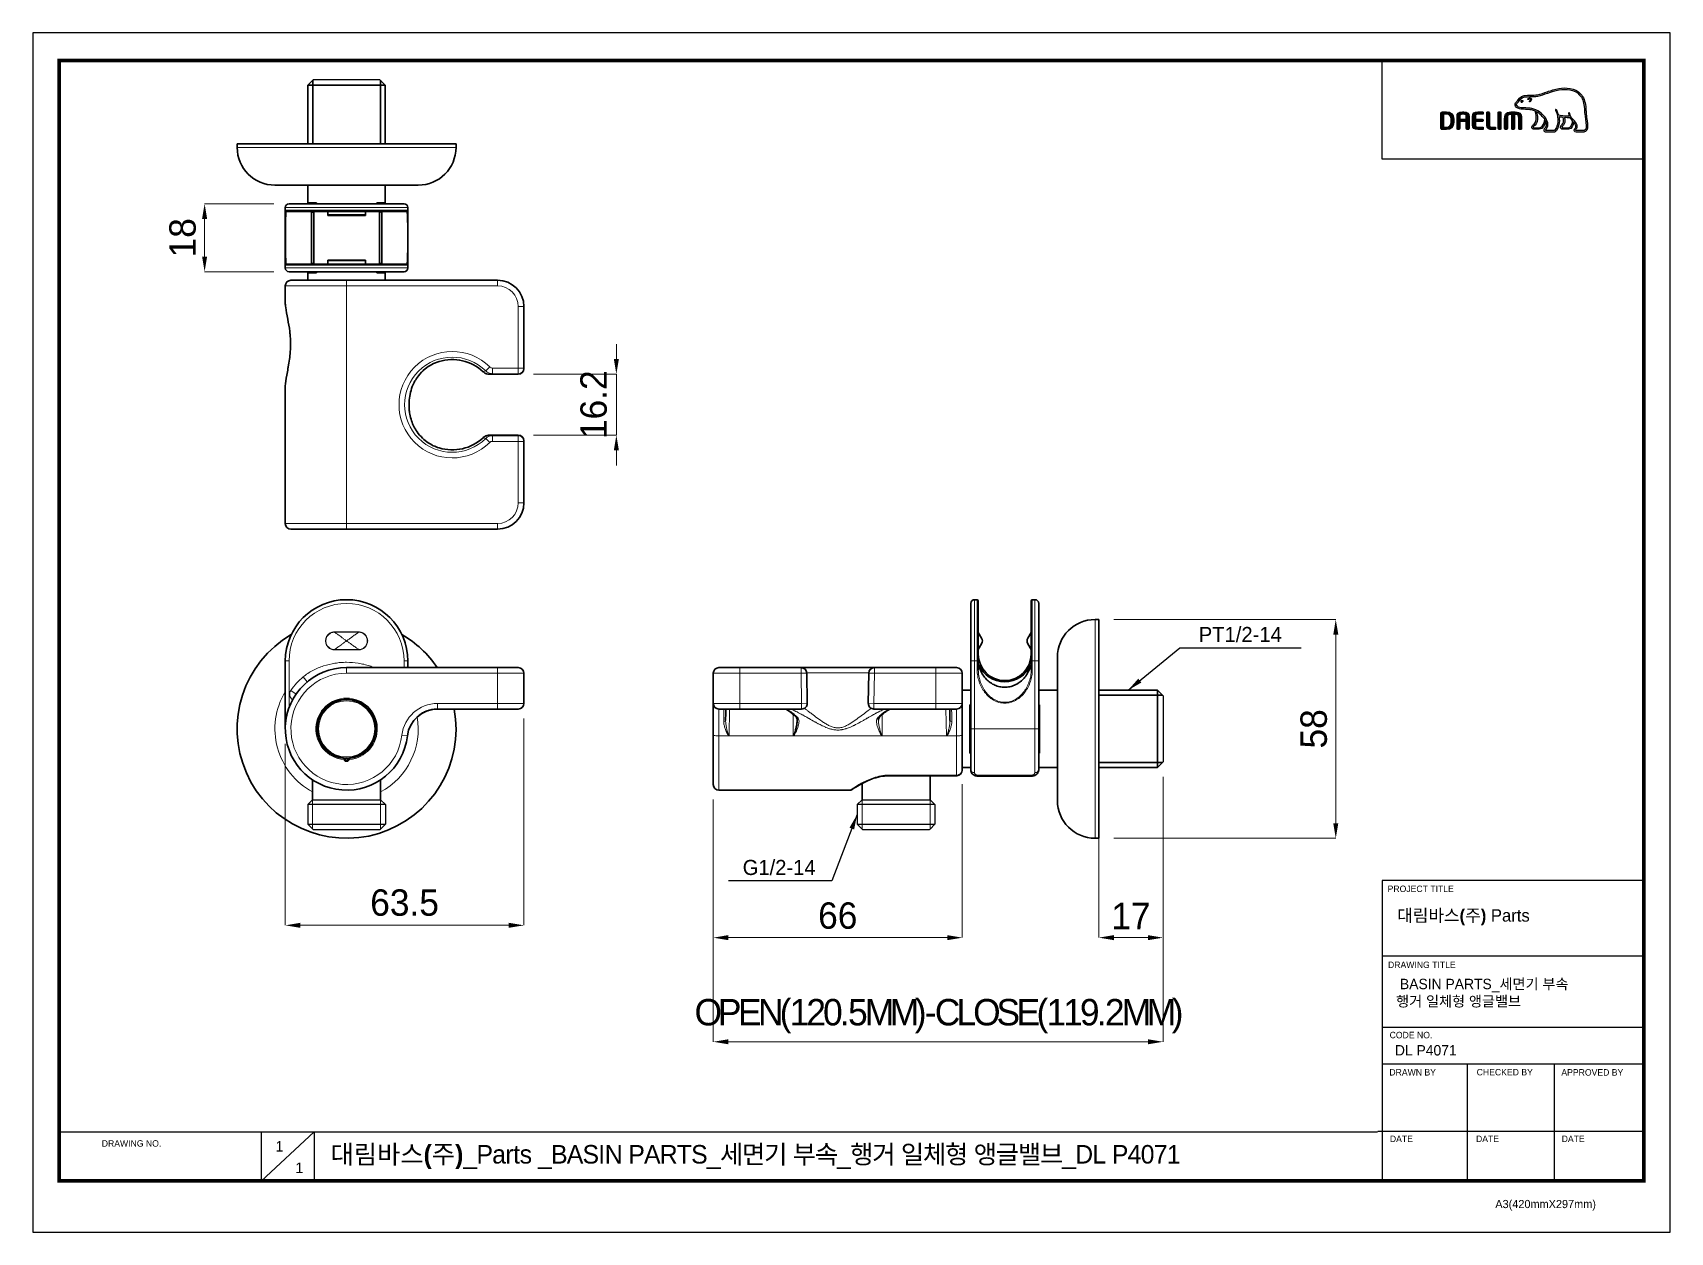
# Model space of a CAD drawing. Extents: x 0 to 434, y 0 to 318.
import ezdxf

# ---------------------------------------------------------------- set-up
doc = ezdxf.new("R2010")
doc.units = 0
doc.header["$LTSCALE"] = 10
doc.header["$MEASUREMENT"] = 0
doc.header["$PDMODE"] = 3
doc.header["$PDSIZE"] = -10
doc.layers.get('0').update_dxf_attribs({"linetype": 'CONTINUOUS'})
doc.layers.get('DEFPOINTS').update_dxf_attribs({"linetype": 'CONTINUOUS'})
for name, color, linetype, lineweight in [('Visible', 7, 'CONTINUOUS', 35), ('Visible Narrow', 7, 'CONTINUOUS', 18), ('외형(초록)', 7, 'CONTINUOUS', 25), ('치수', 1, 'CONTINUOUS', 18)]:
    doc.layers.add(name, color=color, linetype=linetype, lineweight=lineweight)
doc.layers.add('레이어 1', color=7, linetype='CONTINUOUS')
doc.styles.add('Daelim Dimension', font='')
doc.styles.get('Daelim Dimension').set_extended_font_data('나눔고딕')
doc.dimstyles.new('A3', dxfattribs={"dimtxt": 3, "dimasz": 4, "dimexe": 1.25, "dimexo": 0.3, "dimtad": 1, "dimdec": 4, "dimdsep": 46, "dimcen": 0, "dimclrd": 5, "dimclre": 5, "dimclrt": 7, "dimadec": 4, "dimazin": 2, "dimtfac": 1, "dimtdec": 4, "dimtmove": 0, "dimatfit": 3, "dimfxl": 1.25, "dimarcsym": 0})
doc.dimstyles.new('DEFAULT', dxfattribs={"dimscale": 2, "dimtxt": 2, "dimasz": 2, "dimexe": 0, "dimexo": 2, "dimgap": 1, "dimtad": 1, "dimdec": 0, "dimzin": 9, "dimdsep": 46, "dimtxsty": 'Daelim Dimension', "dimcen": 0.5, "dimclrd": 5, "dimclre": 5, "dimclrt": 256, "dimadec": 1, "dimazin": 0, "dimtfac": 1, "dimtdec": 0, "dimtix": 1, "dimtmove": 0, "dimatfit": 3, "dimfxl": 1, "dimtolj": 1, "dimtzin": 1, "dimlwd": 9, "dimlwe": 9, "dimarcsym": 0})

msp = doc.modelspace()

# ---------------------------------------------------------------- texts
at = {"color": 5, "ltscale": 40, "style": 'Daelim Dimension'}
for s, height, p in [('PROJECT TITLE', 1.712674179, (359.0851803, 90.1978683)), ('DRAWING TITLE', 1.712674179, (359.1949863, 70.0406113)), ('CODE NO.', 1.71267418, (359.6244812, 51.4259567)), ('DRAWN BY', 1.71267418, (359.5573177, 41.5536957)), ('CHECKED BY', 1.71267418, (382.6974335, 41.5840683)), ('APPROVED BY', 1.712674179, (405.1396923, 41.5287476)), ('DRAWING NO.', 1.712674179, (18.2940636, 22.6881332)), ('DATE', 1.71267418, (359.6910896, 23.9016953)), ('DATE', 1.71267418, (382.5153103, 23.9016953)), ('DATE', 1.71267418, (405.2184486, 23.9016953)), ('A3(420mmX297mm)', 2.161580884, (387.6355019, 6.4060059))]:
    msp.add_text(s, height=height, dxfattribs=at).set_placement(p)
at = {"color": 2, "char_height": 4, "attachment_point": 5, "style": 'Daelim Dimension'}
for s, insert in [('PT1/2-14', (320.0429115, 158.4484558)), ('G1/2-14', (197.8247814, 96.6838455))]:
    msp.add_mtext(s, dxfattribs=dict(at, insert=insert))
at = {"attachment_point": 1, "style": 'Daelim Dimension'}
for s, insert, char_height, width in [('{\\fPretendard Variable SemiBold|b0|i0|c129|p2;\\C7;대림바스(주)} Parts', (361.621479, 85.6457138), 3.296351361, 52.979825318), (' BASIN PARTS_세면기 부속\\P행거 일체형 앵글밸브', (361.3379211, 67.1932983), 2.75184, 64.100668189), ('DL P4071', (361.0249767, 49.6202774), 2.75184, 46.310653312), ('1', (64.3527126, 24.1927872), 2.802749, 3.911540375), ('1', (69.6119022, 18.480072), 2.802749, 3.911540375)]:
    msp.add_mtext(s, dxfattribs=dict(at, insert=insert, char_height=char_height, width=width))
at = {"color": 2, "insert": (78.9222679, 23.1287689), "char_height": 4.914, "width": 290.670290777, "attachment_point": 1, "style": 'Daelim Dimension'}
msp.add_mtext('{\\fPretendard Variable SemiBold|b0|i0|c129|p2;대림바스(주)\\f나눔고딕|b0|i0|c129|p50;\\T0.95;_Parts _BASIN PARTS_세면기 부속_행거 일체형 앵글밸브_DL P4071}', dxfattribs=at)

# ---------------------------------------------------------------- blocks, each defined once
blk = doc.blocks.new('*D4')
at = {"color": 5, "lineweight": 9, "ltscale": 0.5, "transparency": 16777216}
for p, q in [((299.56, 120.7), (299.56, 50.5)), ((180.36, 114.7), (180.36, 50.5)), ((184.36, 50.5), (295.56, 50.5))]:
    blk.add_line(p, q, dxfattribs=at)
at = {"color": 5, "ltscale": 0.5, "transparency": 16777216}
for points in [[(184.36, 51.16), (184.36, 49.83), (180.36, 50.5)], [(295.56, 51.16), (295.56, 49.83), (299.56, 50.5)]]:
    blk.add_solid(points, dxfattribs=at)
at = {"layer": 'DEFPOINTS', "color": 0, "ltscale": 0.5, "transparency": 16777216}
for p in [(299.56, 124.7), (180.36, 118.7), (299.56, 50.5)]:
    blk.add_point(p, dxfattribs=at)
at = {"color": 7, "ltscale": 0.5, "transparency": 16777216, "insert": (239.96, 57.29), "char_height": 7, "attachment_point": 5, "style": 'Daelim Dimension'}
blk.add_mtext('\\A1;{\\T0.75;OPEN(120.5MM)-CLOSE(119.2MM)}', dxfattribs=at)
blk = doc.blocks.new('*D5')
at = {"color": 5, "lineweight": 9, "ltscale": 0.5, "transparency": 16777216}
for p, q in [((282.56, 120.5), (282.56, 78.1)), ((299.56, 120.7), (299.56, 78.1)), ((295.56, 78.1), (286.56, 78.1))]:
    blk.add_line(p, q, dxfattribs=at)
at = {"color": 5, "ltscale": 0.5, "transparency": 16777216}
for points in [[(286.56, 78.77), (286.56, 77.43), (282.56, 78.1)], [(295.56, 78.77), (295.56, 77.43), (299.56, 78.1)]]:
    blk.add_solid(points, dxfattribs=at)
at = {"layer": 'DEFPOINTS', "color": 0, "ltscale": 0.5, "transparency": 16777216}
for p in [(282.56, 124.5), (299.56, 124.7), (282.56, 78.1)]:
    blk.add_point(p, dxfattribs=at)
at = {"color": 7, "ltscale": 0.5, "transparency": 16777216, "insert": (291.06, 83.84), "char_height": 7, "attachment_point": 5, "style": 'Daelim Dimension'}
blk.add_mtext('\\A1;17', dxfattribs=at)
blk = doc.blocks.new('*D6')
at = {"color": 5, "lineweight": 9, "ltscale": 0.5, "transparency": 16777216}
for p, q in [((286.56, 162.45), (345.35, 162.45)), ((345.35, 158.45), (345.35, 108.45)), ((286.56, 104.45), (345.35, 104.45))]:
    blk.add_line(p, q, dxfattribs=at)
at = {"color": 5, "ltscale": 0.5, "transparency": 16777216}
for points in [[(344.69, 158.45), (346.02, 158.45), (345.35, 162.45)], [(344.69, 108.45), (346.02, 108.45), (345.35, 104.45)]]:
    blk.add_solid(points, dxfattribs=at)
at = {"layer": 'DEFPOINTS', "color": 0, "ltscale": 0.5, "transparency": 16777216}
for p in [(282.56, 162.45), (282.56, 104.45), (345.35, 104.45)]:
    blk.add_point(p, dxfattribs=at)
at = {"color": 7, "ltscale": 0.5, "transparency": 16777216, "insert": (339.54, 133.45), "char_height": 7, "attachment_point": 5, "rotation": 90, "style": 'Daelim Dimension'}
blk.add_mtext('\\A1;58', dxfattribs=at)
blk = doc.blocks.new('*D0')
at = {"color": 5, "lineweight": 9, "ltscale": 0.5, "transparency": 16777216}
for p, q in [((246.36, 118.8), (246.36, 78.1)), ((180.36, 114.7), (180.36, 78.1)), ((184.36, 78.1), (242.36, 78.1))]:
    blk.add_line(p, q, dxfattribs=at)
at = {"color": 5, "ltscale": 0.5, "transparency": 16777216}
for points in [[(184.36, 78.77), (184.36, 77.43), (180.36, 78.1)], [(242.36, 78.77), (242.36, 77.43), (246.36, 78.1)]]:
    blk.add_solid(points, dxfattribs=at)
at = {"layer": 'DEFPOINTS', "color": 0, "ltscale": 0.5, "transparency": 16777216}
for p in [(246.36, 122.8), (180.36, 118.7), (246.36, 78.1)]:
    blk.add_point(p, dxfattribs=at)
at = {"color": 7, "ltscale": 0.5, "transparency": 16777216, "insert": (213.36, 83.91), "char_height": 7, "attachment_point": 5, "style": 'Daelim Dimension'}
blk.add_mtext('\\A1;66', dxfattribs=at)
blk = doc.blocks.new('*D1')
at = {"color": 5, "lineweight": 9, "ltscale": 0.5, "transparency": 16777216}
for p, q in [((154.68, 231.47), (154.68, 235.47)), ((132.68, 227.47), (154.68, 227.47)), ((154.68, 211.31), (154.68, 227.47)), ((132.68, 211.31), (154.68, 211.31)), ((154.68, 207.31), (154.68, 203.31))]:
    blk.add_line(p, q, dxfattribs=at)
at = {"color": 5, "ltscale": 0.5, "transparency": 16777216}
for points in [[(154.01, 231.47), (155.34, 231.47), (154.68, 227.47)], [(154.01, 207.31), (155.34, 207.31), (154.68, 211.31)]]:
    blk.add_solid(points, dxfattribs=at)
at = {"layer": 'DEFPOINTS', "color": 0, "ltscale": 0.5, "transparency": 16777216}
for p in [(128.68, 227.47), (154.68, 227.47), (128.68, 211.31)]:
    blk.add_point(p, dxfattribs=at)
at = {"color": 7, "ltscale": 0.5, "transparency": 16777216, "insert": (148.69, 219.39), "char_height": 7, "attachment_point": 5, "rotation": 90, "style": 'Daelim Dimension'}
blk.add_mtext('\\A1;16.2', dxfattribs=at)
blk = doc.blocks.new('*D2')
at = {"color": 5, "lineweight": 9, "ltscale": 0.5, "transparency": 16777216}
for p, q in [((63.93, 272.64), (45.55, 272.64)), ((45.55, 268.64), (45.55, 258.64)), ((63.93, 254.64), (45.55, 254.64))]:
    blk.add_line(p, q, dxfattribs=at)
at = {"color": 5, "ltscale": 0.5, "transparency": 16777216}
for points in [[(44.88, 268.64), (46.22, 268.64), (45.55, 272.64)], [(44.88, 258.64), (46.22, 258.64), (45.55, 254.64)]]:
    blk.add_solid(points, dxfattribs=at)
at = {"layer": 'DEFPOINTS', "color": 0, "ltscale": 0.5, "transparency": 16777216}
for p in [(67.93, 272.64), (45.55, 254.64), (67.93, 254.64)]:
    blk.add_point(p, dxfattribs=at)
at = {"color": 7, "ltscale": 0.5, "transparency": 16777216, "insert": (39.74, 263.64), "char_height": 7, "attachment_point": 5, "rotation": 90, "style": 'Daelim Dimension'}
blk.add_mtext('\\A1;18', dxfattribs=at)
blk = doc.blocks.new('*D3')
at = {"color": 5, "lineweight": 9, "ltscale": 0.5, "transparency": 16777216}
for p, q in [((130.18, 136.2), (130.18, 81.37)), ((66.93, 129.45), (66.93, 81.37)), ((126.18, 81.37), (70.93, 81.37))]:
    blk.add_line(p, q, dxfattribs=at)
at = {"color": 5, "ltscale": 0.5, "transparency": 16777216}
for points in [[(70.93, 82.04), (70.93, 80.71), (66.93, 81.37)], [(126.18, 82.04), (126.18, 80.71), (130.18, 81.37)]]:
    blk.add_solid(points, dxfattribs=at)
at = {"layer": 'DEFPOINTS', "color": 0, "ltscale": 0.5, "transparency": 16777216}
for p in [(130.18, 140.2), (66.93, 133.45), (66.93, 81.37)]:
    blk.add_point(p, dxfattribs=at)
at = {"color": 7, "ltscale": 0.5, "transparency": 16777216, "insert": (98.55, 87.36), "char_height": 7, "attachment_point": 5, "style": 'Daelim Dimension'}
blk.add_mtext('\\A1;63.5', dxfattribs=at)

# ---------------------------------------------------------------- dimensions: what is measured, and where the dimension line sits
at = {"color": 5, "ltscale": 0.5}
dim = msp.add_linear_dim(base=(45.5499172, 254.640564), p1=(67.9285393, 272.640564), p2=(67.9285393, 254.640564), angle=90, dimstyle='DEFAULT', override={"dimtxt": 3.5, "dimdec": 6, "dimclrd": 5, "dimclre": 5, "dimclrt": 7}, dxfattribs=at)
dim.commit()
dim.dimension.update_dxf_attribs({"geometry": '*D2', "text_midpoint": (39.7394737, 263.640564)})
dim = msp.add_linear_dim(base=(154.6777496, 227.474968), p1=(128.6785393, 211.3061523), p2=(128.6785393, 227.474968), angle=90, text='16.2', dimstyle='DEFAULT', override={"dimtxt": 3.5, "dimdec": 6, "dimclrd": 5, "dimclre": 5, "dimclrt": 7}, dxfattribs=at)
dim.commit()
dim.dimension.update_dxf_attribs({"geometry": '*D1', "text_midpoint": (148.6870486, 219.3905602)})
dim = msp.add_linear_dim(base=(345.3517113, 104.452301), p1=(282.564579, 162.452301), p2=(282.564579, 104.452301), angle=90, dimstyle='DEFAULT', override={"dimtxt": 3.5, "dimdec": 6, "dimclrd": 5, "dimclre": 5, "dimclrt": 7}, dxfattribs=at)
dim.commit()
dim.dimension.update_dxf_attribs({"geometry": '*D6', "text_midpoint": (345.3517113, 133.452301), "dimtype": 128})
dim = msp.add_linear_dim(base=(66.9285393, 81.3735657), p1=(130.1785393, 140.202301), p2=(66.9285393, 133.452301), text='63.5', dimstyle='DEFAULT', override={"dimtxt": 3.5, "dimdec": 6, "dimclrd": 5, "dimclre": 5, "dimclrt": 7}, dxfattribs=at)
dim.commit()
dim.dimension.update_dxf_attribs({"geometry": '*D3', "text_midpoint": (98.5535393, 87.3642667)})
dim = msp.add_linear_dim(base=(299.564579, 50.4979706), p1=(180.3645802, 118.702301), p2=(299.564579, 124.6979218), text='{\\T0.75;OPEN(120.5MM)-CLOSE(119.2MM)}', dimstyle='DEFAULT', override={"dimtxt": 3.5, "dimdec": 6, "dimclrd": 5, "dimclre": 5, "dimclrt": 7}, dxfattribs=at)
dim.commit()
dim.dimension.update_dxf_attribs({"geometry": '*D4', "text_midpoint": (239.9645796, 50.4979706), "dimtype": 128})
for base, p1, p2, picture, middle in [((246.3645802, 78.1011505), (180.3645802, 118.702301), (246.3645802, 122.7975862), '*D0', (213.3645802, 83.911594)), ((282.564579, 78.1011505), (299.564579, 124.6979218), (282.564579, 124.4979248), '*D5', (291.064579, 83.8364867))]:
    dim = msp.add_linear_dim(base=base, p1=p1, p2=p2, dimstyle='DEFAULT', override={"dimtxt": 3.5, "dimdec": 6, "dimclrd": 5, "dimclre": 5, "dimclrt": 7}, dxfattribs=at)
    dim.commit()
    dim.dimension.update_dxf_attribs({"geometry": picture, "text_midpoint": middle})

# ---------------------------------------------------------------- hatches: boundary and pattern name
at = {"layer": '레이어 1'}
h = msp.add_hatch(color=5, dxfattribs=at)
h.dxf.hatch_style = 1
edge = h.paths.add_edge_path(flags=16)
edge.add_spline(control_points=[(411.4756678, 292.2519059), (411.2864674, 292.0424578), (411.0487015, 292.0405797), (411.0384116, 292.0405797), (411.0384116, 292.0405797), (409.1337782, 292.0405797), (409.1337782, 292.0405797), (409.0637986, 292.0405797), (409.0103277, 292.0581285), (408.9757015, 292.0923137), (408.9467977, 292.1206239), (408.9327571, 292.1636847), (408.9327571, 292.2170412), (408.9327571, 292.3244489), (409.0111637, 292.4232024), (409.0944623, 292.5280372), (409.1716874, 292.6272565), (409.2450511, 292.7213298), (409.2861211, 292.8369336), (409.3903717, 293.1175122), (409.3797192, 293.416823), (409.2552303, 293.6805551), (409.030333, 294.1577132), (408.6966499, 294.532598), (408.3732396, 294.8948547), (408.3732396, 294.8948547), (408.2637151, 295.0151348), (408.2637151, 295.016303), (407.8433091, 295.4847878), (407.4088569, 295.9694433), (407.3745819, 296.6265443), (407.3667409, 296.7566582), (407.3066008, 296.8352862), (407.2229414, 296.8317741), (407.2229414, 296.8317741), (407.0997219, 296.7725808), (407.097042, 296.7725808), (407.0636928, 296.7358264), (407.0450885, 296.6810842), (407.0450885, 296.6181192), (407.0450885, 296.6181192), (407.046144, 296.5959017), (407.046144, 296.5956574), (407.0629923, 296.358132), (407.1196241, 296.1250615), (407.2191965, 295.8831002), (407.2191965, 295.8831002), (407.2289157, 295.8587487), (407.2289157, 295.8587487), (407.2289157, 295.8587487), (407.2031594, 295.8578211), (407.2031594, 295.8578211), (405.9804367, 295.8093739), (404.7817123, 296.040108), (404.429173, 296.1250615), (404.2117655, 296.9998029), (403.8591211, 297.5796847), (403.8439048, 297.6042537), (403.8165242, 297.6496508), (403.7727628, 297.6845309), (403.7306392, 297.6967009), (403.7306392, 297.6967009), (403.6276674, 297.6812517), (403.6150393, 297.679614), (403.6063813, 297.6667415), (403.588361, 297.6424091), (403.5485775, 297.5890412), (403.5485775, 297.5890412), (403.543674, 297.5462247), (403.543674, 297.5462247), (403.543674, 297.5462247), (403.5761853, 297.4310943), (403.5761853, 297.4310943), (403.6028693, 297.3849872), (404.2307229, 296.2851195), (404.2307229, 294.8283853), (404.2307229, 293.9297772), (403.9946024, 293.0819565), (403.5289215, 292.308763), (403.4176467, 292.1232007), (403.2710376, 292.0405797), (403.0529449, 292.0405797), (403.0529449, 292.0405797), (401.1754421, 292.0405797), (401.1754421, 292.0405797), (401.1132006, 292.0405797), (400.9833234, 292.0843505), (400.9833234, 292.2200837), (400.9833234, 292.2949667), (401.0527074, 292.4178236), (401.1683207, 292.5472275), (401.9507276, 293.4184568), (401.4993316, 294.7792547), (400.7489664, 295.6757556), (400.0242126, 296.5404342), (398.8413955, 297.6286014), (397.3226507, 297.8988882), (396.7844192, 297.9929501), (395.8999739, 298.0453636), (395.185634, 298.0877411), (395.185634, 298.0877411), (394.4635905, 298.1305576), (394.4635905, 298.1305576), (394.0930309, 298.1588754), (393.4806188, 298.3867961), (393.2942261, 298.7397039), (393.2154817, 298.885958), (393.2243745, 299.0343154), (393.3231185, 299.2049095), (393.3852589, 299.3078661), (393.470556, 299.3963316), (393.577853, 299.5039836), (393.6964897, 299.6240271), (393.8185335, 299.7482888), (393.9135536, 299.9120993), (393.9135536, 299.9120993), (393.9408063, 299.9633409), (393.9408063, 299.9633409), (394.3034104, 300.6569597), (395.0503742, 301.023198), (396.161826, 301.0526763), (396.161826, 301.0526763), (396.7886394, 301.0596966), (396.7886394, 301.0596966), (397.476866, 301.0632048), (398.2577784, 301.0671864), (398.8994264, 301.2052597), (399.8006151, 301.3990181), (400.7047241, 301.7079183), (401.5025974, 301.9798351), (401.5025974, 301.9798351), (401.5281056, 301.9882564), (401.5281056, 301.9882564), (402.5149406, 302.3257073), (403.5354741, 302.6746373), (404.5787005, 302.8445175), (406.2482745, 303.1208854), (408.5410145, 303.1117617), (409.983479, 301.492389), (410.6501943, 300.7426232), (411.0608773, 299.7115497), (411.2022221, 298.4270473), (411.2022221, 298.4270473), (411.196849, 298.4312618), (411.1919188, 298.4357015), (411.2033826, 298.4102162), (411.2141592, 298.2660426), (411.273595, 297.4488722), (411.2906781, 297.055969), (411.308706, 296.6497239), (411.4114278, 295.8959574), (411.4114278, 295.8959574), (411.7025425, 293.3751746), (411.7025425, 293.3751746), (411.7025425, 293.3751746), (411.7198603, 293.0688397), (411.7198603, 293.0688397), (411.7198603, 292.7070526), (411.637957, 292.4320894), (411.4756678, 292.2519059)], knot_values=[0, 0, 0, 0, 1, 1, 1, 2, 2, 2, 3, 3, 3, 4, 4, 4, 5, 5, 5, 6, 6, 6, 7, 7, 7, 8, 8, 8, 9, 9, 9, 10, 10, 10, 11, 11, 11, 12, 12, 12, 13, 13, 13, 14, 14, 14, 15, 15, 15, 16, 16, 16, 17, 17, 17, 18, 18, 18, 19, 19, 19, 20, 20, 20, 21, 21, 21, 22, 22, 22, 23, 23, 23, 24, 24, 24, 25, 25, 25, 26, 26, 26, 27, 27, 27, 28, 28, 28, 29, 29, 29, 30, 30, 30, 31, 31, 31, 32, 32, 32, 33, 33, 33, 34, 34, 34, 35, 35, 35, 36, 36, 36, 37, 37, 37, 38, 38, 38, 39, 39, 39, 40, 40, 40, 41, 41, 41, 42, 42, 42, 43, 43, 43, 44, 44, 44, 45, 45, 45, 46, 46, 46, 47, 47, 47, 48, 48, 48, 49, 49, 49, 50, 50, 50, 51, 51, 51, 52, 52, 52, 53, 53, 53, 53], degree=3, periodic=0)
edge = h.paths.add_edge_path(flags=16)
edge.add_spline(control_points=[(407.0727039, 292.79669), (407.0727039, 292.79669), (405.5189703, 292.79669), (405.5189703, 292.79669), (405.4040708, 292.79669), (405.3132747, 292.8884195), (405.3132747, 293.0054357), (405.3132747, 293.0870986), (405.38418, 293.190998), (405.4512316, 293.2623767), (405.7672685, 293.5649552), (406.0905491, 293.9814922), (406.0905491, 294.7722306), (406.0905491, 294.7722306), (406.0705399, 295.131441), (406.0705399, 295.1328344), (406.0705399, 295.1328344), (406.0134366, 295.4822301), (406.0134366, 295.4822301), (406.0134366, 295.4822301), (406.0094569, 295.5042338), (406.0094569, 295.5042338), (406.0094569, 295.5042338), (406.0323883, 295.5025847), (406.0323883, 295.5025847), (406.3221078, 295.4817643), (406.8858455, 295.4503964), (407.4240751, 295.4759084), (407.5607359, 295.2585124), (407.7809473, 294.9788691), (408.1024814, 294.6063129), (408.0877288, 294.4209682), (407.9342235, 292.79669), (407.0727039, 292.79669)], knot_values=[0, 0, 0, 0, 1, 1, 1, 2, 2, 2, 3, 3, 3, 4, 4, 4, 5, 5, 5, 6, 6, 6, 7, 7, 7, 8, 8, 8, 9, 9, 9, 10, 10, 10, 11, 11, 11, 11], degree=3, periodic=0)
edge = h.paths.add_edge_path(flags=16)
edge.add_spline(control_points=[(399.2764242, 292.79669), (399.2764242, 292.79669), (397.912601, 292.79669), (397.912601, 292.79669), (397.8103373, 292.79669), (397.7003432, 292.8809373), (397.7003432, 293.0054357), (397.7003432, 293.0810021), (397.7637587, 293.1746212), (397.8793701, 293.2675302), (398.2245341, 293.5424895), (398.7475569, 293.9585722), (398.8041926, 295.1073491), (398.8041926, 295.1073491), (398.8120222, 295.420689), (398.8120222, 295.420689), (398.8120222, 295.9093032), (398.7000545, 296.4992401), (398.5938207, 297.0264754), (398.5938207, 297.0264754), (398.5764895, 297.0802938), (398.5764895, 297.0802938), (398.5764895, 297.0802938), (398.6211918, 297.045429), (398.6211918, 297.045429), (398.8245415, 296.9202359), (399.9384517, 296.1653127), (400.7289592, 295.0499919), (400.663427, 294.5220695), (400.3657634, 292.79669), (399.2764242, 292.79669)], knot_values=[0, 0, 0, 0, 1, 1, 1, 2, 2, 2, 3, 3, 3, 4, 4, 4, 5, 5, 5, 6, 6, 6, 7, 7, 7, 8, 8, 8, 9, 9, 9, 10, 10, 10, 10], degree=3, periodic=0)
edge = h.paths.add_edge_path()
edge.add_spline(control_points=[(412.0874996, 293.4133071), (412.0870186, 293.416823), (411.7977859, 295.9483786), (411.7977859, 295.9483786), (411.690716, 296.7049433), (411.6752726, 297.1083864), (411.661356, 297.4659514), (411.661356, 297.4659514), (411.589756, 298.4654317), (411.589756, 298.4661342), (411.4374112, 299.8341699), (410.9946617, 300.9391836), (410.2731889, 301.7472304), (408.7146587, 303.4983661), (406.2817402, 303.516854), (404.51447, 303.2254988), (403.4306356, 303.0462391), (402.3946585, 302.6926403), (401.393071, 302.3500511), (401.393071, 302.3500511), (401.3607888, 302.3385912), (401.3607888, 302.3385912), (400.5777864, 302.0715836), (399.689222, 301.767585), (398.817296, 301.5818013), (398.218222, 301.453787), (397.4679752, 301.4479348), (396.8052415, 301.444419), (396.8052415, 301.444419), (396.1493086, 301.4364672), (396.1493086, 301.4364672), (394.8889133, 301.4053398), (394.0304247, 300.9688948), (393.5968066, 300.139791), (393.5968066, 300.139791), (393.577267, 300.1040024), (393.577267, 300.1040024), (393.505541, 299.9783206), (393.3991811, 299.8716115), (393.3039377, 299.7761295), (393.1989808, 299.6703556), (393.0806915, 299.5517208), (392.9903611, 299.3982098), (392.8996719, 299.2444506), (392.8539313, 299.0886072), (392.8539313, 298.9355657), (392.8539313, 298.8068566), (392.8862174, 298.6804877), (392.9510529, 298.5597418), (393.2189919, 298.0537926), (393.9832812, 297.7807153), (394.439365, 297.748183), (394.439365, 297.748183), (395.1107471, 297.7060536), (395.1267804, 297.7046526), (395.7980538, 297.6667415), (396.7173677, 297.6136218), (397.2540855, 297.518846), (397.5679045, 297.4633823), (397.9245343, 297.3508287), (398.2530867, 297.1961381), (398.2764915, 297.1109555), (398.447078, 296.3525127), (398.447078, 295.4202156), (398.447078, 295.4202156), (398.4398306, 295.1244131), (398.4398306, 295.1244131), (398.3903374, 294.1413325), (397.961743, 293.7978042), (397.6476949, 293.5464673), (397.6158631, 293.5214248), (397.3359889, 293.289053), (397.3158595, 293.0094059), (397.3015918, 292.8512147), (397.3468648, 292.7070526), (397.4429347, 292.6033936), (397.5470632, 292.4910652), (397.7053804, 292.4342081), (397.912601, 292.4342081), (397.912601, 292.4342081), (399.2764242, 292.4342081), (399.2764242, 292.4342081), (400.297202, 292.4342081), (400.8021969, 293.5333582), (400.9558206, 294.563023), (400.9558206, 294.563023), (400.9589871, 294.7078761), (400.9589871, 294.7078761), (400.9589871, 294.7078761), (401.0011165, 294.635337), (401.0011165, 294.635337), (401.1320301, 294.3439932), (401.2107936, 293.9957732), (401.2107936, 293.7334573), (401.2107936, 293.3653409), (401.0968199, 293.0438011), (400.8803515, 292.8041837), (400.8257162, 292.7501134), (400.5527382, 292.4671985), (400.5527382, 292.1847417), (400.5527382, 292.1847417), (400.5551966, 292.1381689), (400.5551966, 292.1381689), (400.5939227, 291.8044629), (400.8639709, 291.655403), (401.1148363, 291.655403), (401.1148363, 291.655403), (403.0529449, 291.655403), (403.0529449, 291.655403), (403.4027892, 291.655403), (403.681606, 291.8129033), (403.8607436, 292.1100839), (404.3539463, 292.9289073), (404.6038632, 293.8181589), (404.6038632, 294.7523417), (404.6038632, 295.0439222), (404.5763661, 295.3551549), (404.5225439, 295.6780995), (404.5225439, 295.6780995), (404.5178637, 295.7038405), (404.5178637, 295.7038405), (404.5178637, 295.7038405), (404.543601, 295.6984541), (404.543601, 295.6984541), (404.7767897, 295.6532937), (405.1519208, 295.5882406), (405.6154925, 295.5381633), (405.6154925, 295.5381633), (405.6289662, 295.536518), (405.6289662, 295.536518), (405.6289662, 295.536518), (405.691328, 295.1812778), (405.691328, 295.1812778), (405.691328, 295.1812778), (405.7050059, 295.0970458), (405.7050059, 295.095641), (405.7050059, 295.095641), (405.7234996, 294.7813505), (405.7234996, 294.7813505), (405.7234996, 294.0271221), (405.3808951, 293.699043), (405.1967338, 293.5230702), (405.1941513, 293.5207224), (404.9372142, 293.2595747), (404.9093659, 293.0278976), (404.9093659, 293.0278976), (404.9004731, 292.956748), (404.9004731, 292.956748), (404.9004731, 292.8839722), (404.9191863, 292.7412264), (405.0464905, 292.6097038), (405.1585898, 292.4929281), (405.3321119, 292.4342081), (405.562848, 292.4342081), (405.562848, 292.4342081), (407.0727039, 292.4342081), (407.0727039, 292.4342081), (407.9896834, 292.4342081), (408.265704, 293.6000528), (408.3769749, 294.2534242), (408.3769749, 294.2534242), (408.3821361, 294.3208174), (408.3821361, 294.3208174), (408.3821361, 294.3208174), (408.4183981, 294.2714426), (408.4183981, 294.2714426), (408.6298388, 294.0013887), (408.8152866, 293.7011503), (408.9045538, 293.5143969), (408.9514741, 293.4172963), (408.9767513, 293.3094076), (408.9767513, 293.2012937), (408.9767513, 293.2012937), (408.9425871, 292.9827295), (408.9425871, 292.9827295), (408.9072528, 292.8640833), (408.8262828, 292.7547974), (408.7470727, 292.6490235), (408.6308734, 292.4980855), (408.511059, 292.3415358), (408.511059, 292.1515109), (408.511059, 292.1515109), (408.5223033, 292.046909), (408.5223033, 292.046909), (408.5775188, 291.7946406), (408.7819393, 291.655403), (409.0975048, 291.655403), (409.0975048, 291.655403), (411.0374782, 291.655403), (411.0374782, 291.655403), (411.080058, 291.655403), (411.4591707, 291.6647634), (411.7561242, 291.9860665), (411.9931781, 292.2427708), (412.10832, 292.5956785), (412.10832, 293.0641671), (412.10832, 293.0641671), (412.0877268, 293.4116732), (412.0874996, 293.4133071)], knot_values=[0, 0, 0, 0, 1, 1, 1, 2, 2, 2, 3, 3, 3, 4, 4, 4, 5, 5, 5, 6, 6, 6, 7, 7, 7, 8, 8, 8, 9, 9, 9, 10, 10, 10, 11, 11, 11, 12, 12, 12, 13, 13, 13, 14, 14, 14, 15, 15, 15, 16, 16, 16, 17, 17, 17, 18, 18, 18, 19, 19, 19, 20, 20, 20, 21, 21, 21, 22, 22, 22, 23, 23, 23, 24, 24, 24, 25, 25, 25, 26, 26, 26, 27, 27, 27, 28, 28, 28, 29, 29, 29, 30, 30, 30, 31, 31, 31, 32, 32, 32, 33, 33, 33, 34, 34, 34, 35, 35, 35, 36, 36, 36, 37, 37, 37, 38, 38, 38, 39, 39, 39, 40, 40, 40, 41, 41, 41, 42, 42, 42, 43, 43, 43, 44, 44, 44, 45, 45, 45, 46, 46, 46, 47, 47, 47, 48, 48, 48, 49, 49, 49, 50, 50, 50, 51, 51, 51, 52, 52, 52, 53, 53, 53, 54, 54, 54, 55, 55, 55, 56, 56, 56, 57, 57, 57, 58, 58, 58, 59, 59, 59, 60, 60, 60, 61, 61, 61, 62, 62, 62, 63, 63, 63, 64, 64, 64, 65, 65, 65, 66, 66, 66, 66], degree=3, periodic=0)
edge = h.paths.add_edge_path(flags=0)
edge.add_spline(control_points=[(394.4063689, 299.9603099), (394.4063689, 299.9603099), (394.6885928, 300.0878432), (395.0382137, 299.9530529), (395.0382137, 299.9530529), (395.0815017, 299.9345688), (395.0251065, 299.8547651), (394.8548617, 299.6259015), (394.6870715, 299.5765151), (394.6870715, 299.5765151), (394.6870715, 299.5765151), (394.5655087, 299.5336986), (394.4971783, 299.6165449), (394.3591051, 299.7784734), (394.3548982, 299.8727796), (394.3548982, 299.8727796), (394.3548982, 299.8727796), (394.3406172, 299.9427534), (394.4063689, 299.9603099)], knot_values=[0, 0, 0, 0, 1, 1, 1, 2, 2, 2, 3, 3, 3, 4, 4, 4, 5, 5, 5, 6, 6, 6, 6], degree=3, periodic=0)
edge = h.paths.add_edge_path(flags=0)
edge.add_spline(control_points=[(396.2687718, 300.4793453), (396.226526, 300.4332458), (396.2232544, 300.3564846), (396.2687718, 300.3160082), (396.312304, 300.2766923), (396.3877616, 300.2869879), (396.4298871, 300.3333165), (396.4523528, 300.3564846), (396.6840299, 300.6314553), (396.8838771, 300.4908167), (396.956882, 300.4383879), (396.9870742, 300.3639744), (396.9763147, 300.2678053), (396.9592297, 300.1135918), (396.8254911, 299.938539), (396.7320038, 299.8786356), (396.6797009, 299.8468057), (396.6451855, 299.7784734), (396.6699874, 299.7232426), (396.6945603, 299.6682599), (396.7645303, 299.6518639), (396.8206888, 299.678086), (396.9880056, 299.7581188), (397.1989807, 300.0253592), (397.2278788, 300.2745812), (397.2470614, 300.4482178), (397.169134, 300.5900322), (397.030364, 300.6857356), (396.7320038, 300.8975238), (396.3938466, 300.6141432), (396.2687718, 300.4793453)], knot_values=[0, 0, 0, 0, 1, 1, 1, 2, 2, 2, 3, 3, 3, 4, 4, 4, 5, 5, 5, 6, 6, 6, 7, 7, 7, 8, 8, 8, 9, 9, 9, 10, 10, 10, 10], degree=3, periodic=0)
edge = h.paths.add_edge_path(flags=0)
edge.add_spline(control_points=[(396.230624, 300.2727107), (396.230624, 300.2727107), (396.230624, 300.2727107), (396.230624, 300.2727107), (396.230624, 300.2727107), (396.230624, 300.2727107), (396.230624, 300.2727107)], knot_values=[0, 0, 0, 0, 1, 1, 1, 2, 2, 2, 2], degree=3, periodic=0)
h = msp.add_hatch(color=5, dxfattribs=at)
h.dxf.hatch_style = 2
edge = h.paths.add_edge_path()
edge.add_spline(control_points=[(394.4063689, 299.9603099), (394.4063689, 299.9603099), (394.6885928, 300.0878432), (395.0382137, 299.9530529), (395.0382137, 299.9530529), (395.0815017, 299.9345688), (395.0251065, 299.8547651), (394.8548617, 299.6259015), (394.6870715, 299.5765151), (394.6870715, 299.5765151), (394.6870715, 299.5765151), (394.5655087, 299.5336986), (394.4971783, 299.6165449), (394.3591051, 299.7784734), (394.3548982, 299.8727796), (394.3548982, 299.8727796), (394.3548982, 299.8727796), (394.3406172, 299.9427534), (394.4063689, 299.9603099)], knot_values=[0, 0, 0, 0, 1, 1, 1, 2, 2, 2, 3, 3, 3, 4, 4, 4, 5, 5, 5, 6, 6, 6, 6], degree=3, periodic=0)
h = msp.add_hatch(color=5, dxfattribs=at)
h.dxf.hatch_style = 2
edge = h.paths.add_edge_path()
edge.add_spline(control_points=[(396.2687718, 300.4793453), (396.226526, 300.4332458), (396.2232544, 300.3564846), (396.2687718, 300.3160082), (396.312304, 300.2766923), (396.3877616, 300.2869879), (396.4298871, 300.3333165), (396.4523528, 300.3564846), (396.6840299, 300.6314553), (396.8838771, 300.4908167), (396.956882, 300.4383879), (396.9870742, 300.3639744), (396.9763147, 300.2678053), (396.9592297, 300.1135918), (396.8254911, 299.938539), (396.7320038, 299.8786356), (396.6797009, 299.8468057), (396.6451855, 299.7784734), (396.6699874, 299.7232426), (396.6945603, 299.6682599), (396.7645303, 299.6518639), (396.8206888, 299.678086), (396.9880056, 299.7581188), (397.1989807, 300.0253592), (397.2278788, 300.2745812), (397.2470614, 300.4482178), (397.169134, 300.5900322), (397.030364, 300.6857356), (396.7320038, 300.8975238), (396.3938466, 300.6141432), (396.2687718, 300.4793453)], knot_values=[0, 0, 0, 0, 1, 1, 1, 2, 2, 2, 3, 3, 3, 4, 4, 4, 5, 5, 5, 6, 6, 6, 7, 7, 7, 8, 8, 8, 9, 9, 9, 10, 10, 10, 10], degree=3, periodic=0)
h = msp.add_hatch(color=5, dxfattribs=at)
h.dxf.hatch_style = 2
edge = h.paths.add_edge_path()
edge.add_spline(control_points=[(375.8962088, 294.2768175), (375.8962088, 293.3917843), (375.4924182, 292.9611953), (374.6613217, 292.9611953), (374.6613217, 292.9611953), (374.0927186, 292.9717238), (373.9445311, 292.9742968), (373.9445311, 292.9742968), (373.9445311, 296.3677367), (373.9445311, 296.3677367), (374.2390376, 296.3969783), (374.657573, 296.4018914), (374.6617321, 296.4018914), (375.5153535, 296.4018914), (375.8962088, 295.9963563), (375.8962088, 295.0874411), (375.8962088, 295.0874411), (375.8962088, 294.2768175), (375.8962088, 294.2768175)], knot_values=[0, 0, 0, 0, 1, 1, 1, 2, 2, 2, 3, 3, 3, 4, 4, 4, 5, 5, 5, 6, 6, 6, 6], degree=3, periodic=0)
edge = h.paths.add_edge_path()
edge.add_spline(control_points=[(374.6613217, 297.0393517), (374.1999641, 297.0393517), (373.6014647, 297.0110338), (373.4051982, 296.9794483), (373.2824578, 296.9588493), (373.2037649, 296.8671161), (373.2037649, 296.7458968), (373.2037649, 296.7458968), (373.2037649, 292.6176747), (373.2037649, 292.6176747), (373.2037649, 292.4905995), (373.2832098, 292.4011987), (373.4111649, 292.3834208), (373.5967921, 292.3525377), (374.1933485, 292.3244489), (374.6613217, 292.3244489), (375.9495633, 292.3244489), (376.6301932, 292.9998088), (376.6301932, 294.2768175), (376.6301932, 294.2768175), (376.6301932, 295.0874411), (376.6301932, 295.0874411), (376.6301932, 296.364446), (375.9495633, 297.0393517), (374.6613217, 297.0393517)], knot_values=[0, 0, 0, 0, 1, 1, 1, 2, 2, 2, 3, 3, 3, 4, 4, 4, 5, 5, 5, 6, 6, 6, 7, 7, 7, 8, 8, 8, 8], degree=3, periodic=0)
h = msp.add_hatch(color=5, dxfattribs=at)
h.dxf.hatch_style = 2
edge = h.paths.add_edge_path()
edge.add_spline(control_points=[(379.9525999, 295.0923694), (379.9525999, 295.0923694), (378.2155124, 295.0923694), (378.2155124, 295.0923694), (378.2155124, 295.1569377), (378.2155124, 295.7117961), (378.2155124, 295.7117961), (378.2155124, 296.2909831), (378.387685, 296.3892594), (378.9042181, 296.3892594), (378.9042181, 296.3892594), (379.2644172, 296.3892594), (379.2644172, 296.3892594), (379.7806564, 296.3892594), (379.9525999, 296.2909831), (379.9525999, 295.7117961), (379.9525999, 295.7117961), (379.9525999, 295.1569377), (379.9525999, 295.0923694)], knot_values=[0, 0, 0, 0, 1, 1, 1, 2, 2, 2, 3, 3, 3, 4, 4, 4, 5, 5, 5, 6, 6, 6, 6], degree=3, periodic=0)
edge = h.paths.add_edge_path()
edge.add_spline(control_points=[(379.2644172, 297.0393517), (379.2644172, 297.0393517), (378.9042181, 297.0393517), (378.9042181, 297.0393517), (377.9201928, 297.0393517), (377.481465, 296.6300526), (377.481465, 295.7117961), (377.481465, 295.7117961), (377.481465, 292.5703879), (377.481465, 292.5703879), (377.481465, 292.4599339), (377.571217, 292.3663415), (377.6771588, 292.3663415), (377.6771588, 292.3663415), (378.0208111, 292.3663415), (378.0208111, 292.3663415), (378.1426144, 292.3663415), (378.2155124, 292.4697715), (378.2155124, 292.5703879), (378.2155124, 292.5703879), (378.2155124, 294.3755787), (378.2155124, 294.4460145), (378.2155124, 294.4460145), (379.9525999, 294.4460145), (379.9525999, 294.4460145), (379.9525999, 294.3755787), (379.9525999, 292.5703879), (379.9525999, 292.5703879), (379.9525999, 292.4578419), (380.0413461, 292.3663415), (380.1506892, 292.3663415), (380.1506892, 292.3663415), (380.4901252, 292.3663415), (380.4901252, 292.3663415), (380.6091265, 292.3663415), (380.689207, 292.4718825), (380.689207, 292.5703879), (380.689207, 292.5703879), (380.689207, 295.7117961), (380.689207, 295.7117961), (380.689207, 296.6300526), (380.2496203, 297.0393517), (379.2644172, 297.0393517)], knot_values=[0, 0, 0, 0, 1, 1, 1, 2, 2, 2, 3, 3, 3, 4, 4, 4, 5, 5, 5, 6, 6, 6, 7, 7, 7, 8, 8, 8, 9, 9, 9, 10, 10, 10, 11, 11, 11, 12, 12, 12, 13, 13, 13, 14, 14, 14, 14], degree=3, periodic=0)
h = msp.add_hatch(color=5, dxfattribs=at)
h.dxf.hatch_style = 2
edge = h.paths.add_edge_path()
edge.add_spline(control_points=[(381.6227466, 295.838856), (381.6227466, 295.838856), (381.6227466, 293.5263303), (381.6227466, 293.5263303), (381.6227466, 292.7173597), (382.0848124, 292.3244489), (383.035605, 292.3244489), (383.4553028, 292.3244489), (384.0265323, 292.3321601), (384.254934, 292.3534691), (384.2516529, 292.3534691), (384.365682, 292.364471), (384.365682, 292.364471), (384.365682, 292.364471), (384.3986781, 292.3677387), (384.3986781, 292.3677387), (384.3986781, 292.3677387), (384.3986781, 292.9864745), (384.3986781, 292.9864745), (384.3986781, 292.9864745), (383.0408196, 292.9864745), (383.0408196, 292.9864745), (382.3605314, 292.9864745), (382.3605314, 293.1783623), (382.3605314, 293.5263303), (382.3605314, 293.5263303), (382.3605314, 294.3833014), (382.3605314, 294.4502327), (382.4304403, 294.4502327), (384.185779, 294.4502327), (384.185779, 294.4502327), (384.3007415, 294.4502327), (384.3943987, 294.5414888), (384.3943987, 294.6538134), (384.3943987, 294.6538134), (384.3943987, 294.8831542), (384.3943987, 294.8831542), (384.3943987, 294.9961736), (384.3007415, 295.0876778), (384.185779, 295.0876778), (384.185779, 295.0876778), (382.4304403, 295.0876778), (382.3605314, 295.0876778), (382.3605314, 295.1541357), (382.3605314, 295.838856), (382.3605314, 295.838856), (382.3605314, 296.1863735), (382.3605314, 296.3777956), (383.0408196, 296.3777956), (383.0408196, 296.3777956), (384.3981494, 296.3724092), (384.3981494, 296.3724092), (384.3981494, 296.3724092), (384.3981494, 296.9874038), (384.3981494, 296.9874038), (384.3981494, 296.9874038), (384.2541705, 297.0028454), (384.2541705, 297.0028454), (383.9871038, 297.0269488), (383.3748138, 297.0393517), (383.035605, 297.0393517), (382.0848124, 297.0393517), (381.6227466, 296.6469142), (381.6227466, 295.838856)], knot_values=[0, 0, 0, 0, 1, 1, 1, 2, 2, 2, 3, 3, 3, 4, 4, 4, 5, 5, 5, 6, 6, 6, 7, 7, 7, 8, 8, 8, 9, 9, 9, 10, 10, 10, 11, 11, 11, 12, 12, 12, 13, 13, 13, 14, 14, 14, 15, 15, 15, 16, 16, 16, 17, 17, 17, 18, 18, 18, 19, 19, 19, 20, 20, 20, 21, 21, 21, 21], degree=3, periodic=0)
h = msp.add_hatch(color=5, dxfattribs=at)
h.dxf.hatch_style = 2
edge = h.paths.add_edge_path()
edge.add_spline(control_points=[(385.5775116, 296.9974514), (385.4639025, 296.9974514), (385.3676112, 296.9036147), (385.3676112, 296.7922368), (385.3676112, 296.7922368), (385.3676112, 293.5263303), (385.3676112, 293.5263303), (385.3676112, 292.4613502), (386.0944551, 292.3244489), (386.7272199, 292.3244489), (387.1915036, 292.3244489), (387.3106214, 292.3441164), (387.4480953, 292.367044), (387.4480953, 292.367044), (387.528256, 292.3796721), (387.528256, 292.3796721), (387.5270802, 292.3792025), (387.6343753, 292.3925407), (387.6343753, 292.3925407), (387.6343753, 292.3925407), (387.666209, 292.396759), (387.666209, 292.396759), (387.666209, 292.396759), (387.666209, 292.9864745), (387.666209, 292.9864745), (387.666209, 292.9864745), (386.7342421, 292.9864745), (386.7342421, 292.9864745), (386.1038098, 292.9864745), (386.1038098, 293.2244618), (386.1038098, 293.4554288), (386.1038098, 293.4554288), (386.1038098, 296.7922368), (386.1038098, 296.7922368), (386.1038098, 296.9036147), (386.0083297, 296.9974514), (385.8950698, 296.9974514), (385.8950698, 296.9974514), (385.5775116, 296.9974514), (385.5775116, 296.9974514)], knot_values=[0, 0, 0, 0, 1, 1, 1, 2, 2, 2, 3, 3, 3, 4, 4, 4, 5, 5, 5, 6, 6, 6, 7, 7, 7, 8, 8, 8, 9, 9, 9, 10, 10, 10, 11, 11, 11, 12, 12, 12, 13, 13, 13, 13], degree=3, periodic=0)
h = msp.add_hatch(color=5, dxfattribs=at)
h.dxf.hatch_style = 2
edge = h.paths.add_edge_path()
edge.add_spline(control_points=[(388.5773326, 296.9974514), (388.4547104, 296.9974514), (388.381467, 296.8961325), (388.381467, 296.7983104), (388.381467, 296.7983104), (388.381467, 292.5703879), (388.381467, 292.5703879), (388.381467, 292.4578419), (388.4694629, 292.3663415), (388.5773326, 292.3663415), (388.5773326, 292.3663415), (388.9203932, 292.3663415), (388.9203932, 292.3663415), (389.0432559, 292.3663415), (389.1166177, 292.4697715), (389.1166177, 292.5703879), (389.1166177, 292.5703879), (389.1166177, 296.7983104), (389.1166177, 296.7983104), (389.1166177, 296.909944), (389.0306277, 296.9974514), (388.9203932, 296.9974514), (388.9203932, 296.9974514), (388.5773326, 296.9974514), (388.5773326, 296.9974514)], knot_values=[0, 0, 0, 0, 1, 1, 1, 2, 2, 2, 3, 3, 3, 4, 4, 4, 5, 5, 5, 6, 6, 6, 7, 7, 7, 8, 8, 8, 8], degree=3, periodic=0)
h = msp.add_hatch(color=5, dxfattribs=at)
h.dxf.hatch_style = 2
edge = h.paths.add_edge_path()
edge.add_spline(control_points=[(390.1054492, 295.1726274), (390.1054492, 295.1726274), (390.1054492, 292.5703879), (390.1054492, 292.5703879), (390.1054492, 292.4578419), (390.1938975, 292.3663415), (390.3024848, 292.3663415), (390.3024848, 292.3663415), (390.6506914, 292.3663415), (390.6506914, 292.3663415), (390.7735483, 292.3663415), (390.8470285, 292.4697715), (390.8470285, 292.5703879), (390.8470285, 292.5703879), (390.8470285, 295.1082767), (390.8470285, 295.1082767), (390.8470285, 296.2273271), (391.0368167, 296.3361396), (391.9831639, 296.3387164), (391.9831639, 296.2699108), (391.9831639, 292.5703879), (391.9831639, 292.5703879), (391.9831639, 292.4536198), (392.0671802, 292.3663415), (392.1785675, 292.3663415), (392.1785675, 292.3663415), (392.5207006, 292.3663415), (392.5207006, 292.3663415), (392.6430784, 292.3663415), (392.7163371, 292.4697715), (392.7163371, 292.5703879), (392.7163371, 292.5703879), (392.7163371, 296.258447), (392.7163371, 296.3314556), (393.1590847, 296.3298256), (393.4700902, 296.2933193), (393.6384645, 296.1250615), (393.8158384, 295.9479205), (393.8504779, 295.6174861), (393.8504779, 295.1082767), (393.8504779, 295.1082767), (393.8504779, 292.5703879), (393.8504779, 292.5703879), (393.8504779, 292.4599339), (393.9409285, 292.3663415), (394.0478724, 292.3663415), (394.0478724, 292.3663415), (394.3977185, 292.3663415), (394.3977185, 292.3663415), (394.5190542, 292.3663415), (394.5940499, 292.4721116), (394.5940499, 292.5703879), (394.5940499, 292.5703879), (394.5940499, 295.1726274), (394.5940499, 295.1726274), (394.5940499, 296.749867), (394.0347633, 297.0171227), (392.3538457, 297.0171227), (390.6668411, 297.0171227), (390.1054492, 296.749867), (390.1054492, 295.1726274)], knot_values=[0, 0, 0, 0, 1, 1, 1, 2, 2, 2, 3, 3, 3, 4, 4, 4, 5, 5, 5, 6, 6, 6, 7, 7, 7, 8, 8, 8, 9, 9, 9, 10, 10, 10, 11, 11, 11, 12, 12, 12, 13, 13, 13, 14, 14, 14, 15, 15, 15, 16, 16, 16, 17, 17, 17, 18, 18, 18, 19, 19, 19, 20, 20, 20, 20], degree=3, periodic=0)

# ---------------------------------------------------------------- linework, layer by layer
at = {"color": 5, "ltscale": 0.5}
for p, q in [((357.6168098, 284.4917145), (357.6168098, 310.616539)), ((357.6168079, 93.2168579), (357.6168079, 13.1970749))]:
    msp.add_line(p, q, dxfattribs=at)
for p, q in [((93.4329166, 304.0905609), (72.9241638, 304.0905609)), ((298.064579, 123.1979218), (298.064579, 143.7066727)), ((93.4785404, 113.3611679), (72.87854, 113.3611679)), ((74.1785393, 114.661171), (92.1785393, 114.661171)), ((239.1145802, 113.3611679), (218.5145798, 113.3611679)), ((219.814579, 114.661171), (237.814579, 114.661171)), ((72.87854, 108.161171), (93.4785404, 108.161171)), ((218.5145798, 108.161171), (239.1145802, 108.161171))]:
    msp.add_line(p, q)
at = {"color": 5}
for p, q in [((399.2159921, 292.4342081), (399.2159921, 292.4342081)), ((6.9787941, 26.6445923), (356.4369831, 26.6445923))]:
    msp.add_line(p, q, dxfattribs=at)
at = {"color": 5, "ltscale": 40}
for p, q in [((426.9788761, 284.4917145), (357.6168098, 284.4917145)), ((426.9788742, 93.2168579), (357.6168079, 93.2168579)), ((426.9788742, 73.16819), (357.6168079, 73.16819)), ((426.9788742, 73.16819), (357.6168079, 73.16819)), ((426.9788742, 54.3083954), (357.6168079, 54.3083954)), ((426.9788742, 54.3083954), (357.6168079, 54.3083954)), ((426.9788742, 44.5812912), (357.6168079, 44.5812912)), ((426.9788742, 44.5812912), (357.6168079, 44.5812912)), ((380.1462097, 44.5812912), (380.1462097, 13.6166382)), ((403.2679062, 44.5812912), (403.2679062, 13.6166382)), ((60.5459213, 26.6445923), (60.5459213, 13.5670319)), ((60.5459213, 26.6445923), (60.5459213, 13.5670319)), ((74.5421562, 26.6445923), (60.5459213, 13.5670319)), ((74.5421562, 26.6445923), (60.5459213, 13.5670319)), ((74.5421562, 26.6445923), (74.5421562, 13.5670319)), ((74.5421562, 26.6445923), (74.5421562, 13.5670319)), ((426.9788742, 26.6941986), (356.520443, 26.6941986)), ((426.9788742, 26.6941986), (358.1572075, 26.6941986)), ((426.9788742, 13.6166382), (367.5354004, 13.6166382))]:
    msp.add_line(p, q, dxfattribs=at)
at = {"ltscale": 0.5}
msp.add_line((6.9787941, 13.616478), (6.9787941, 13.616478), dxfattribs=at)
msp.add_lwpolyline([(0, 0), (434, 0), (434, 318), (0, 318)], close=True, dxfattribs=at)
at = {"color": 5, "linetype": 'ByBlock', "lineweight": 200, "const_width": 1}
msp.add_lwpolyline([(6.9787941, 13.616478), (426.9787941, 13.616478), (426.9787941, 310.616478), (6.9787941, 310.616478)], close=True, dxfattribs=at)
at = {"layer": 'Visible', "extrusion": (-1, 6.12323e-17, 0)}
for p, q in [((72.9241638, 304.0905609), (93.4329166, 304.0905609)), ((72.9241638, 304.0905609), (72.9241638, 288.5905609)), ((74.224165, 305.390564), (74.224165, 288.5905609)), ((92.1329155, 305.390564), (92.1329155, 288.5905609)), ((93.4329166, 304.0905609), (93.4329166, 288.5905609))]:
    msp.add_line(p, q, dxfattribs=at)
at = {"layer": 'Visible'}
for p, q in [((54.1785393, 288.5905609), (112.1785393, 288.5905609)), ((54.1785393, 288.5905609), (54.1785393, 287.5905609)), ((112.1785393, 288.5905609), (112.1785393, 287.5905609)), ((102.1785393, 277.5905609), (64.1785393, 277.5905609)), ((72.9241638, 277.5905609), (72.9241638, 272.890564)), ((93.4329166, 277.5905609), (93.4329166, 272.890564)), ((66.9285393, 271.640564), (66.9285393, 270.9405594)), ((67.2285404, 270.640564), (99.12854, 270.640564)), ((98.4285393, 272.640564), (67.9285393, 272.640564)), ((75.1785393, 272.890564), (72.9241638, 272.890564)), ((73.87854, 270.4950027), (73.87854, 256.7861176)), ((74.4785404, 270.4157181), (74.4785404, 256.8654022)), ((75.1785393, 272.890564), (75.1785393, 272.640564)), ((78.1785393, 270.640564), (78.1785393, 269.7735748)), ((78.1785393, 269.7735748), (78.1785393, 269.5726089)), ((78.1785393, 269.5726089), (88.1785393, 269.5726089)), ((88.1785393, 270.640564), (88.1785393, 269.7735748)), ((88.1785393, 269.5726089), (88.1785393, 269.7735748)), ((93.4329166, 272.890564), (91.1785393, 272.890564)), ((91.1785393, 272.640564), (91.1785393, 272.890564)), ((91.87854, 270.4157181), (91.87854, 256.8654022)), ((92.4785404, 270.4950027), (92.4785404, 256.7861176)), ((99.4285393, 271.640564), (99.4285393, 270.9405594)), ((66.9285393, 256.3405609), (66.9285393, 255.640564)), ((99.12854, 256.640564), (67.2285404, 256.640564)), ((78.1785393, 257.7085114), (78.1785393, 257.5075455)), ((78.1785393, 257.7085114), (88.1785393, 257.7085114)), ((78.1785393, 257.5075455), (78.1785393, 256.640564)), ((88.1785393, 257.5075455), (88.1785393, 257.7085114)), ((88.1785393, 257.5075455), (88.1785393, 256.640564)), ((99.4285393, 256.3405609), (99.4285393, 255.640564)), ((67.9285393, 254.640564), (98.4285393, 254.640564)), ((83.1785393, 252.390564), (68.4285393, 252.390564)), ((72.9241638, 254.390564), (75.1785393, 254.390564)), ((72.9241638, 254.390564), (72.9241638, 252.390564)), ((75.1785393, 254.640564), (75.1785393, 254.390564)), ((83.1785393, 252.390564), (123.1785393, 252.390564)), ((91.1785393, 254.390564), (91.1785393, 254.640564)), ((91.1785393, 254.390564), (93.4329166, 254.390564)), ((93.4329166, 254.390564), (93.4329166, 252.390564)), ((66.9285393, 250.890564), (66.9285393, 246.4461594)), ((130.1785393, 245.390564), (130.1785393, 229.1146088)), ((128.6785393, 227.474968), (121.0545959, 227.474968)), ((130.1785393, 229.1146088), (130.1785393, 228.974968)), ((66.9285393, 224.3348694), (66.9285393, 187.890564)), ((121.0545959, 211.3061523), (128.6785393, 211.3061523)), ((130.1785393, 209.8061523), (130.1785393, 209.6665115)), ((130.1785393, 209.6665115), (130.1785393, 193.390564)), ((68.4285393, 186.390564), (83.1785393, 186.390564)), ((123.1785393, 186.390564), (83.1785393, 186.390564))]:
    msp.add_line(p, q, dxfattribs=at)
at = {"layer": 'Visible', "extrusion": (0, 1, 0)}
for p, q in [((248.6145802, 166.702301), (248.6145802, 151.452301)), ((250.314579, 167.702301), (249.6145802, 167.702301)), ((250.6145802, 151.452301), (250.6145802, 167.402298)), ((264.6145802, 167.402298), (264.6145802, 151.452301)), ((265.6145802, 167.702301), (264.9145794, 167.702301)), ((266.6145802, 151.452301), (266.6145802, 166.702301)), ((282.564579, 162.452301), (281.564579, 162.452301)), ((282.564579, 162.452301), (282.564579, 104.452301)), ((251.4815674, 157.5296097), (250.6145802, 159.0312729)), ((264.6145802, 159.0312729), (263.7475929, 157.5296097)), ((250.6145802, 154.5279388), (251.4815674, 156.0296097)), ((263.7475929, 156.0296097), (264.6145802, 154.5279388)), ((271.564579, 114.452301), (271.564579, 152.452301)), ((66.9285393, 133.452301), (66.9285393, 151.452301)), ((83.1785393, 149.702301), (123.1785393, 149.702301)), ((99.4285393, 151.452301), (99.4285393, 149.702301)), ((128.6785393, 149.702301), (123.1785393, 149.702301)), ((130.1785393, 148.202301), (130.1785393, 140.202301)), ((180.3645802, 140.202301), (180.3645802, 148.202301)), ((187.3645802, 149.702301), (181.8645802, 149.702301)), ((187.3645802, 149.702301), (203.6405334, 149.702301)), ((203.6405334, 149.702301), (223.088625, 149.702301)), ((205.1403046, 148.2284775), (205.2799454, 140.2284775)), ((221.449213, 140.2284775), (221.5888538, 148.2284775)), ((223.088625, 149.702301), (239.3645802, 149.702301)), ((244.8645802, 149.702301), (239.3645802, 149.702301)), ((246.3645802, 148.202301), (246.3645802, 140.202301)), ((248.6145802, 133.452301), (248.6145802, 151.452301)), ((250.6145802, 151.452301), (250.6145802, 149.0692062)), ((264.6145802, 149.0692062), (264.6145802, 151.452301)), ((266.6145802, 151.452301), (266.6145802, 133.452301)), ((248.6145802, 143.7066727), (246.3645802, 143.7066727)), ((271.564579, 143.7066727), (266.6145802, 143.7066727)), ((298.064579, 143.7066727), (282.564579, 143.7066727)), ((298.064579, 143.7066727), (298.064579, 123.1979218)), ((180.3645802, 131.7796173), (180.3645802, 140.202301)), ((246.3645802, 140.202301), (246.3645802, 131.7796173)), ((248.3645802, 139.8672943), (248.3645802, 127.0373001)), ((248.3645802, 139.8672943), (248.6145802, 139.8672943)), ((266.6145802, 139.8672943), (266.8645802, 139.8672943)), ((266.8645802, 127.0373001), (266.8645802, 139.8672943)), ((299.3645802, 142.4066772), (282.564579, 142.4066772)), ((123.1785393, 138.702301), (107.2721081, 138.702301)), ((123.1785393, 138.702301), (128.6785393, 138.702301)), ((181.8645802, 138.702301), (187.3645802, 138.702301)), ((183.1607189, 134.952301), (183.160675, 134.952301)), ((203.7801743, 138.702301), (187.3645802, 138.702301)), ((239.3645802, 138.702301), (222.9489841, 138.702301)), ((239.3645802, 138.702301), (244.8645802, 138.702301)), ((180.3645802, 131.7796173), (180.3645802, 118.702301)), ((183.8297462, 132.7305069), (183.8300056, 132.7305069)), ((211.064579, 133.5432892), (211.064579, 133.5432358)), ((216.314579, 133.7791748), (216.314579, 133.7787781)), ((217.064579, 134.0975189), (217.064579, 134.0974274)), ((246.3645802, 122.7976074), (246.3645802, 131.7796173)), ((248.6145802, 133.452301), (248.6145802, 122.5819321)), ((266.6145802, 122.5819321), (266.6145802, 133.452301)), ((248.6145802, 127.0373001), (248.3645802, 127.0373001)), ((266.8645802, 127.0373001), (266.6145802, 127.0373001)), ((248.6145802, 123.1979218), (246.3645802, 123.1979218)), ((271.564579, 123.1979218), (266.6145802, 123.1979218)), ((299.3645802, 124.4979248), (282.564579, 124.4979248)), ((298.064579, 123.1979218), (282.564579, 123.1979218)), ((74.1785393, 114.661171), (74.1785393, 119.9222412)), ((92.1785393, 114.661171), (92.1785393, 119.9222412)), ((216.6645794, 117.202301), (181.8645802, 117.202301)), ((219.814579, 119.1441574), (219.814579, 119.1443558)), ((219.814579, 114.661171), (219.814579, 118.9703827)), ((244.8645802, 121.0150681), (226.8645802, 121.0150681)), ((237.814579, 114.661171), (237.814579, 120.9622955)), ((250.6145802, 120.9011307), (264.6145802, 120.9011307)), ((282.564579, 104.452301), (281.564579, 104.452301))]:
    msp.add_line(p, q, dxfattribs=at)
at = {"layer": 'Visible', "extrusion": (1.22465e-16, 0, -1)}
msp.add_circle((-83.1785393, 133.452301), 7.75, dxfattribs=at)
at = {"layer": 'Visible', "extrusion": (0, 0, -1)}
for centre, radius, start, end in [((-64.1785393, 287.5905609), 10, 270, 0), ((-102.1785393, 287.5905609), 10, 180, 270), ((-67.2285404, 270.9405594), 0.3, 270, 0), ((-98.4285393, 271.640564), 1, 90, 180), ((-67.2285404, 256.3405609), 0.3, 0, 90), ((-68.4285393, 250.890564), 1.5, 0, 90), ((-98.4285393, 255.640564), 1, 180, 270), ((-123.1785393, 245.390564), 7, 90, 180), ((-128.6785393, 228.974968), 1.5, 180, 270), ((-128.6785393, 209.8061523), 1.5, 90, 180), ((-123.1785393, 193.390564), 7, 180, 270), ((-68.4285393, 187.890564), 1.5, 270, 0)]:
    msp.add_arc(centre, radius, start, end, dxfattribs=at)
at = {"layer": 'Visible'}
for centre, radius, start, end in [((67.9285393, 271.640564), 1, 90, 180), ((99.12854, 270.9405594), 0.3, 270, 0), ((99.12854, 256.3405609), 0.3, 0, 90), ((67.9285393, 255.640564), 1, 180, 270), ((111.1785393, 219.390564), 11.9745687, 46.996717849, 106.852633835), ((111.1785393, 219.390564), 11.9745687, 253.147366165, 313.003282151), ((83.1785393, 133.452301), 29, 120.348599405, 10.430215153), ((83.1785393, 133.452301), 29, 34.079913463, 59.651400595), ((250.1825294, 156.7796097), 1.5, 330.000014923, 29.999985077), ((265.0466309, 156.7796097), 1.5, 150.000014923, 209.999985077), ((203.6405334, 148.202301), 1.5, 1.000209281, 90), ((244.8645802, 148.202301), 1.5, 0, 90), ((83.1785393, 133.452301), 7.85, 273.650011391, 266.349988609), ((181.8645802, 140.202301), 1.5, 180, 270), ((203.7801743, 140.202301), 1.5, 270, 1.000209281), ((244.8645802, 140.202301), 1.5, 270, 0), ((107.2721081, 130.702301), 8, 90, 173.48846245), ((83.1785393, 125.6022949), 0.5, 178.175101744, 1.824898256), ((216.6645794, 117.902298), 0.7, 270, 303.423038084)]:
    msp.add_arc(centre, radius, start, end, dxfattribs=at)
at = {"layer": 'Visible', "extrusion": (1.22465e-16, 0, -1)}
for centre, radius, start, end in [((-83.1785393, 151.452301), 16.25, 0, 180), ((-83.1785393, 133.452301), 16.25, 186.51153755, 90), ((-128.6785393, 148.202301), 1.5, 90, 180), ((-77.0411625, 138.3466949), 1.025, 132.314877633, 137.907708963), ((-83.1785393, 141.3022995), 1.025, 350.663997039, 356.256801758), ((-83.1785393, 141.3022995), 1.025, 183.743198242, 189.336002961), ((-89.315918, 138.3466949), 1.025, 42.092291037, 47.685122367), ((-128.6785393, 140.202301), 1.5, 180, 270), ((-77.0411625, 138.3466949), 1.025, 299.23535907, 304.828147803), ((-89.315918, 138.3466949), 1.025, 235.171852197, 240.76464093), ((-75.5253563, 131.7055054), 1.025, 80.886185585, 86.478991319), ((-75.5253563, 131.7055054), 1.025, 247.806947055, 253.399547252), ((-90.8317242, 131.7055054), 1.025, 286.600452748, 292.193052945), ((-90.8317242, 131.7055054), 1.025, 93.521008681, 99.113814415), ((-79.7725525, 126.3796921), 1.025, 29.457353686, 35.050312032), ((-79.7725525, 126.3796921), 1.025, 196.378112509, 201.971021416), ((-86.584528, 126.3796921), 1.025, 338.028978584, 343.621887491), ((-86.584528, 126.3796921), 1.025, 144.949687968, 150.542646314), ((-83.1785393, 133.452301), 7.85, 266.349988609, 273.650011391)]:
    msp.add_arc(centre, radius, start, end, dxfattribs=at)
at = {"layer": 'Visible', "extrusion": (-1.68441e-16, 0, -1)}
for centre, radius, start, end in [((-249.6145802, 166.702301), 1, 0, 90), ((-250.314579, 167.402298), 0.3, 90, 180), ((-264.9145794, 167.402298), 0.3, 0, 90), ((-265.6145802, 166.702301), 1, 90, 180), ((-281.564579, 152.452301), 10, 0, 90), ((-257.6145802, 153.2522964), 7, 180, 0), ((-181.8645802, 148.202301), 1.5, 0, 90), ((-223.088625, 148.202301), 1.5, 1.000209281, 90), ((-257.6145802, 153.452301), 7.5, 203.946510727, 336.053489273), ((-222.9489841, 140.202301), 1.5, 270, 1.000209281), ((-181.8645802, 118.702301), 1.5, 270, 0), ((-281.564579, 114.452301), 10, 270, 0)]:
    msp.add_arc(centre, radius, start, end, dxfattribs=at)
at = {"layer": 'Visible'}
for points, knots in [([(66.9285393, 256.3405609), (66.9285393, 256.3405609), (66.9285393, 256.3839035), (66.9285393, 256.4671173), (66.9285393, 256.5503235), (66.9285393, 256.6734314), (66.9285393, 256.8371811), (66.9285393, 256.9190521), (66.9285393, 257.0116272), (66.9285393, 257.1137543), (66.9285393, 257.2158813), (66.9285393, 257.3271103), (66.9285393, 257.4473724), (66.9285393, 257.6879044), (66.9285393, 257.964241), (66.9285393, 258.2792664), (66.9285393, 258.5942917), (66.9285393, 258.9518509), (66.9285393, 259.3397064), (66.9285393, 259.727562), (66.9285393, 260.1473999), (66.9285393, 260.6054611), (66.9285393, 260.8344879), (66.9285393, 261.071312), (66.9285393, 261.3125687), (66.9285393, 261.5538254), (66.9285393, 261.8005753), (66.9285393, 262.0531769), (66.9285393, 262.3057785), (66.9285393, 262.5662003), (66.9285393, 262.8281021), (66.9285393, 263.090004), (66.9285393, 263.3517914), (66.9285393, 263.6134491), (66.9285393, 263.8751068), (66.9285393, 264.1366501), (66.9285393, 264.3980713), (66.9285393, 264.6594849), (66.9285393, 264.921402), (66.9285393, 265.1753387), (66.9285393, 265.4292831), (66.9285393, 265.6772995), (66.9285393, 265.9197693), (66.9285393, 266.1622391), (66.9285393, 266.4002151), (66.9285393, 266.6303406), (66.9285393, 267.0905838), (66.9285393, 267.5142059), (66.9285393, 267.9066391), (66.9285393, 268.1028595), (66.9285393, 268.2915649), (66.9285393, 268.4696121), (66.9285393, 268.6476669), (66.9285393, 268.815918), (66.9285393, 268.9749985), (66.9285393, 269.134079), (66.9285393, 269.2839813), (66.9285393, 269.4250107), (66.9285393, 269.5660324), (66.9285393, 269.6986084), (66.9285393, 269.8207245), (66.9285393, 270.064949), (66.9285393, 270.2687607), (66.9285393, 270.4341278), (66.9285393, 270.5995026), (66.9285393, 270.7268524), (66.9285393, 270.8119812), (66.9285393, 270.8971024), (66.9285393, 270.9405594), (66.9285393, 270.9405594)], [0, 0, 0, 0, 0.001559884746, 0.001559884746, 0.001559884746, 0.003119769493, 0.003119769493, 0.003119769493, 0.003899711866, 0.003899711866, 0.003899711866, 0.004679654239, 0.004679654239, 0.004679654239, 0.006239538986, 0.006239538986, 0.006239538986, 0.007799423732, 0.007799423732, 0.007799423732, 0.009359308479, 0.009359308479, 0.009359308479, 0.010139250852, 0.010139250852, 0.010139250852, 0.010919193225, 0.010919193225, 0.010919193225, 0.011699135599, 0.011699135599, 0.011699135599, 0.012479077972, 0.012479077972, 0.012479077972, 0.013259020345, 0.013259020345, 0.013259020345, 0.014038962718, 0.014038962718, 0.014038962718, 0.014818905092, 0.014818905092, 0.014818905092, 0.015598847465, 0.015598847465, 0.015598847465, 0.017158732211, 0.017158732211, 0.017158732211, 0.017938674585, 0.017938674585, 0.017938674585, 0.018718616958, 0.018718616958, 0.018718616958, 0.019498559331, 0.019498559331, 0.019498559331, 0.020278501704, 0.020278501704, 0.020278501704, 0.021838386451, 0.021838386451, 0.021838386451, 0.023398271197, 0.023398271197, 0.023398271197, 0.024958155944, 0.024958155944, 0.024958155944, 0.024958155944]), ([(99.4285393, 270.9405594), (99.4285393, 270.9405594), (99.4285393, 270.8972168), (99.4285393, 270.8140106), (99.4285393, 270.7307968), (99.4285393, 270.6076889), (99.4285393, 270.4439392), (99.4285393, 270.3620682), (99.4285393, 270.2694931), (99.4285393, 270.167366), (99.4285393, 270.065239), (99.4285393, 269.95401), (99.4285393, 269.8337479), (99.4285393, 269.5932159), (99.4285393, 269.3168793), (99.4285393, 269.0018539), (99.4285393, 268.6868286), (99.4285393, 268.3292694), (99.4285393, 267.9414139), (99.4285393, 267.5535583), (99.4285393, 267.1337204), (99.4285393, 266.6756668), (99.4285393, 266.4466324), (99.4285393, 266.2098083), (99.4285393, 265.9685516), (99.4285393, 265.7272949), (99.4285393, 265.4805527), (99.4285393, 265.227951), (99.4285393, 264.9753418), (99.4285393, 264.71492), (99.4285393, 264.4530182), (99.4285393, 264.1911163), (99.4285393, 263.9293365), (99.4285393, 263.6676712), (99.4285393, 263.4060135), (99.4285393, 263.1444702), (99.4285393, 262.8830566), (99.4285393, 262.6216354), (99.4285393, 262.3597183), (99.4285393, 262.1057816), (99.4285393, 261.8518372), (99.4285393, 261.6038208), (99.4285393, 261.361351), (99.4285393, 261.1188812), (99.4285393, 260.8809052), (99.4285393, 260.6507797), (99.4285393, 260.1905365), (99.4285393, 259.7669144), (99.4285393, 259.3744812), (99.4285393, 259.1782608), (99.4285393, 258.9895554), (99.4285393, 258.8115082), (99.4285393, 258.6334534), (99.4285393, 258.46521), (99.4285393, 258.3061295), (99.4285393, 258.147049), (99.4285393, 257.997139), (99.4285393, 257.8561096), (99.4285393, 257.7150879), (99.4285393, 257.5825119), (99.4285393, 257.4603958), (99.4285393, 257.2161713), (99.4285393, 257.0123672), (99.4285393, 256.8469925), (99.4285393, 256.6816177), (99.4285393, 256.5542679), (99.4285393, 256.4691467), (99.4285393, 256.3840179), (99.4285393, 256.3405609), (99.4285393, 256.3405609)], [0, 0, 0, 0, 0.001559884746, 0.001559884746, 0.001559884746, 0.003119769493, 0.003119769493, 0.003119769493, 0.003899711866, 0.003899711866, 0.003899711866, 0.004679654239, 0.004679654239, 0.004679654239, 0.006239538986, 0.006239538986, 0.006239538986, 0.007799423732, 0.007799423732, 0.007799423732, 0.009359308479, 0.009359308479, 0.009359308479, 0.010139250852, 0.010139250852, 0.010139250852, 0.010919193225, 0.010919193225, 0.010919193225, 0.011699135599, 0.011699135599, 0.011699135599, 0.012479077972, 0.012479077972, 0.012479077972, 0.013259020345, 0.013259020345, 0.013259020345, 0.014038962718, 0.014038962718, 0.014038962718, 0.014818905092, 0.014818905092, 0.014818905092, 0.015598847465, 0.015598847465, 0.015598847465, 0.017158732211, 0.017158732211, 0.017158732211, 0.017938674585, 0.017938674585, 0.017938674585, 0.018718616958, 0.018718616958, 0.018718616958, 0.019498559331, 0.019498559331, 0.019498559331, 0.020278501704, 0.020278501704, 0.020278501704, 0.021838386451, 0.021838386451, 0.021838386451, 0.023398271197, 0.023398271197, 0.023398271197, 0.024958155944, 0.024958155944, 0.024958155944, 0.024958155944]), ([(66.9284439, 224.3346786), (66.9285984, 225.1428833), (67.0974598, 226.1175385), (67.5217972, 228.3345566), (67.7817516, 229.5937042), (68.1755733, 232.2456207), (68.3121319, 233.6759262), (68.3413811, 236.3391418), (68.2626781, 237.605545), (67.983633, 239.9599609), (67.7863045, 241.0787659), (67.3750458, 243.2331772), (67.1585674, 244.267868), (66.9691334, 245.6205063), (66.928587, 246.0517807), (66.9285717, 246.4467773)], [0, 0, 0, 0, 0.4470665575, 0.4470665575, 0.8839618042, 0.8839618042, 1.309478573, 1.309478573, 1.6832110637, 1.6832110637, 2.0499034887, 2.0499034887, 2.4613200587, 2.4613200587, 2.6800355887, 2.6800355887, 2.6800355887, 2.6800355887]), ([(107.706974, 230.8508606), (107.0306606, 230.6459961), (106.3691063, 230.3702469), (105.1165733, 229.7037582), (104.5186119, 229.3010941), (103.3016357, 228.3096466), (102.7090359, 227.691246), (101.5278015, 226.164566), (100.9980698, 225.2172775), (100.3427906, 223.554924), (100.1379242, 222.8647995), (99.8635807, 221.4997635), (99.7764549, 220.8182678), (99.7333126, 219.9429703), (99.7279568, 219.7764969), (99.7237415, 219.494278), (99.7233829, 219.3784485), (99.7274494, 218.9139404), (99.7432156, 218.5645676), (99.8076859, 217.764595), (99.8668213, 217.318306), (100.0570793, 216.2696915), (100.2101784, 215.6819229), (100.7500629, 214.0866241), (101.2305279, 213.1201706), (102.2696533, 211.6210327), (102.7520733, 211.0477753), (103.7634144, 210.0760117), (104.2752934, 209.6604462), (105.2512493, 209.0102921), (105.6975536, 208.7544403), (106.6559448, 208.2944336), (107.1767902, 208.0908661), (107.706974, 207.9302597)], [0, 0, 0, 0, 0.2119990259, 0.2119990259, 0.4378190486, 0.4378190486, 0.726203906, 0.726203906, 1.1150533795, 1.1150533795, 1.3697864861, 1.3697864861, 1.5861868955, 1.5861868955, 1.6362865558, 1.6362865558, 1.6709757451, 1.6709757451, 1.7757069274, 1.7757069274, 1.9198752631, 1.9198752631, 2.1318906815, 2.1318906815, 2.5211095624, 2.5211095624, 2.7792658854, 2.7792658854, 2.9929697974, 2.9929697974, 3.1516043068, 3.1516043068, 3.317797413, 3.317797413, 3.317797413, 3.317797413]), ([(121.0545959, 227.474968), (120.7743359, 227.474968), (120.4901257, 227.5229645), (119.9704781, 227.7054596), (119.7263832, 227.8378143), (119.4553928, 228.0497131), (119.3994465, 228.0975952), (119.3456974, 228.1477203)], [0, 0, 0, 0, 0.0840782848, 0.0840782848, 0.165228658, 0.165228658, 0.18727807036, 0.18727807036, 0.18727807036, 0.18727807036]), ([(119.3456974, 210.6334), (119.5500793, 210.8240128), (119.7899895, 210.9822845), (120.2931576, 211.2027969), (120.5612488, 211.272438), (120.9047031, 211.3028946), (120.9796886, 211.3061523), (121.0545959, 211.3061523)], [0, 0, 0, 0, 0.08384176465, 0.08384176465, 0.16481018017, 0.16481018017, 0.18728268868, 0.18728268868, 0.18728268868, 0.18728268868]), ([(264.4690228, 150.4081879), (264.3738918, 149.9275436), (264.2306805, 149.4572601), (263.8947334, 148.6195526), (263.6704674, 148.1756287), (263.1354904, 147.3435974), (262.8246918, 146.9555435), (262.2060242, 146.312233), (261.8430805, 145.9956436), (261.0584431, 145.4470673), (260.6366386, 145.2152405), (259.844799, 144.8731689), (259.4035072, 144.7286682), (258.5001411, 144.5399933), (258.0380478, 144.4959259), (257.1911106, 144.4959259), (256.7290173, 144.5399933), (255.8256531, 144.7286682), (255.3843594, 144.8731689), (254.5925198, 145.2152405), (254.1707172, 145.4470673), (253.3860779, 145.9956436), (253.0231342, 146.312233), (252.4044685, 146.9555435), (252.0936699, 147.3435974), (251.5586929, 148.1756287), (251.3344269, 148.6195526), (250.9984798, 149.4572601), (250.8552666, 149.9275436), (250.7601376, 150.4081879)], [-3.0451584246, -3.0451584246, -3.0451584246, -3.0451584246, -2.9104168541, -2.9104168541, -2.7743895236, -2.7743895236, -2.638362193, -2.638362193, -2.5066321815, -2.5066321815, -2.37490217, -2.37490217, -2.2478616576, -2.2478616576, -2.1208211452, -2.1208211452, -1.9937806328, -1.9937806328, -1.8667401204, -1.8667401204, -1.7350101089, -1.7350101089, -1.6032800974, -1.6032800974, -1.4672527669, -1.4672527669, -1.3312254363, -1.3312254363, -1.1964838658, -1.1964838658, -1.1964838658, -1.1964838658]), ([(68.2766495, 139.9327393), (68.311285, 140.0123901), (68.3389568, 140.0746994), (68.359417, 140.1202164), (68.3600693, 140.121666), (68.3611069, 140.12397), (68.3614998, 140.1248398), (68.3619862, 140.1259232), (68.3620834, 140.1261368), (68.3622284, 140.1264572), (68.3622761, 140.126564), (68.3623371, 140.1267014), (68.3623486, 140.1267319), (68.3623638, 140.1267624), (68.3623676, 140.12677), (68.3623714, 140.1267776), (68.3623734, 140.1267853), (68.3623753, 140.1267853)], [0, 0, 0, 0, 0.11802613358, 0.11802613358, 0.12196198387, 0.12196198387, 0.12438317014, 0.12438317014, 0.12498846642, 0.12498846642, 0.12529111455, 0.12529111455, 0.12536677658, 0.12536677658, 0.12538569209, 0.12538569209, 0.12539704139, 0.12539704139, 0.12539704139, 0.12539704139]), ([(107.2721081, 138.702301), (106.7180119, 138.702301), (106.1874905, 138.6455002), (105.6774387, 138.541748), (105.6741161, 138.5410767), (105.6707954, 138.5403976), (105.6674747, 138.5397186), (105.4149685, 138.4880219), (105.1675358, 138.4246826), (104.9249325, 138.3502274), (104.9210453, 138.3490295), (104.9171581, 138.3478317), (104.9132729, 138.3466339), (104.6709747, 138.2718658), (104.4341621, 138.1860657), (104.2064743, 138.0916061), (104.2027016, 138.0900421), (104.1989326, 138.0884781), (104.1951637, 138.0869064), (103.7353802, 137.89534), (103.3075581, 137.6672592), (102.907114, 137.4065399), (102.5021248, 137.1428604), (102.1264896, 136.8460693), (101.7827244, 136.5218048)], [0, 0, 0, 0, 0.0017046521944, 0.0017046521944, 0.0017046521944, 0.0017157568181, 0.0017157568181, 0.0017157568181, 0.002560104187, 0.002560104187, 0.002560104187, 0.0025736352271, 0.0025736352271, 0.0025736352271, 0.0034175305403, 0.0034175305403, 0.0034175305403, 0.0034315136362, 0.0034315136362, 0.0034315136362, 0.0051375868598, 0.0051375868598, 0.0051375868598, 0.0068630272724, 0.0068630272724, 0.0068630272724, 0.0068630272724]), ([(104.6223717, 138.2506714), (104.2859364, 138.1325531), (103.9573784, 137.9919968), (103.6396866, 137.8300934), (103.22719, 137.6198807), (102.8330421, 137.373703), (102.4630356, 137.0954361)], [0.33759587896, 0.33759587896, 0.33759587896, 0.33759587896, 0.47130869133, 0.47130869133, 0.47130869133, 0.64492287957, 0.64492287957, 0.64492287957, 0.64492287957]), ([(183.688385, 138.702301), (183.6862354, 138.5791931), (183.6836967, 138.4336929), (183.6754913, 137.9636917), (183.668972, 137.590126), (183.6538315, 136.7227631), (183.6452141, 136.2290268), (183.6357841, 135.6887894)], [3.48322075617, 3.48322075617, 3.48322075617, 3.48322075617, 3.61290134492, 3.61290134492, 3.84855569059, 3.84855569059, 4.08421003626, 4.08421003626, 4.08421003626, 4.08421003626]), ([(202.3262501, 136.5337372), (201.6090469, 137.2581329), (200.9040852, 137.8614807), (200.1183357, 138.3997498), (199.9138699, 138.5195465), (199.5740147, 138.677063), (199.4439201, 138.702301), (199.4045067, 138.702301)], [0, 0, 0, 0, 0.38635373698, 0.38635373698, 0.54145284515, 0.54145284515, 0.70581293383, 0.70581293383, 0.70581293383, 0.70581293383]), ([(201.626236, 131.657486), (201.6624889, 131.6868668), (201.6869144, 131.7265091), (201.7098103, 131.7664185), (201.7327061, 131.8063278), (201.7526646, 131.8477783), (201.7714748, 131.8897095), (201.8090973, 131.9735718), (201.8416901, 132.0587692), (201.8726768, 132.1442032), (201.9346542, 132.3150558), (201.9896183, 132.4871826), (202.0418262, 132.6593399), (202.146244, 133.0036469), (202.2386513, 133.348381), (202.3197975, 133.6930161), (202.4009438, 134.0376587), (202.4704838, 134.3830948), (202.5201817, 134.7227173), (202.5698795, 135.0623398), (202.6009903, 135.399826), (202.5952568, 135.7283859)], [0, 0, 0, 0, 0.0001400802227, 0.0001400802227, 0.0001400802227, 0.0002801604454, 0.0002801604454, 0.0002801604454, 0.0005603208908, 0.0005603208908, 0.0005603208908, 0.0011206417816, 0.0011206417816, 0.0011206417816, 0.0022412835631, 0.0022412835631, 0.0022412835631, 0.0033619253447, 0.0033619253447, 0.0033619253447, 0.004482551012, 0.004482551012, 0.004482551012, 0.004482551012]), ([(202.5952568, 135.7283859), (202.5910854, 135.9673386), (202.5494728, 136.1844025), (202.4238243, 136.4186859), (202.3811054, 136.4783859), (202.3263073, 136.5336838)], [0, 0, 0, 0, 0.09608893243, 0.09608893243, 0.13343631403, 0.13343631403, 0.13343631403, 0.13343631403]), ([(224.4028511, 136.5336838), (224.3248005, 136.4549179), (224.2703915, 136.3667984), (224.1774082, 136.1385498), (224.1479206, 135.9890823), (224.1357727, 135.7948761), (224.1344852, 135.7618256), (224.1339016, 135.7283859)], [0, 0, 0, 0, 0.05319543853, 0.05319543853, 0.12028918792, 0.12028918792, 0.13373596464, 0.13373596464, 0.13373596464, 0.13373596464]), ([(227.3246536, 138.702301), (227.2884197, 138.702301), (227.1629791, 138.6788483), (226.8188133, 138.5229645), (226.5904446, 138.3885498), (225.9839649, 137.9658127), (225.5752354, 137.6345978), (224.905302, 137.0276871), (224.6556625, 136.789032), (224.4029102, 136.5337448)], [0, 0, 0, 0, 0.1590045759, 0.1590045759, 0.33018363031, 0.33018363031, 0.57122608432, 0.57122608432, 0.70736251426, 0.70736251426, 0.70736251426, 0.70736251426]), ([(243.0933762, 135.6887894), (243.0839462, 136.2290268), (243.0753269, 136.7227631), (243.0601883, 137.590126), (243.0536671, 137.9636917), (243.0454636, 138.4336929), (243.042923, 138.5791931), (243.0407753, 138.702301)], [5.34056792451, 5.34056792451, 5.34056792451, 5.34056792451, 5.57622227018, 5.57622227018, 5.81187661585, 5.81187661585, 5.9415572046, 5.9415572046, 5.9415572046, 5.9415572046]), ([(82.4236946, 125.337326), (82.4242821, 125.3380814), (82.4248714, 125.3388367), (82.4482002, 125.36866), (82.4714241, 125.3973083), (82.5171928, 125.451561), (82.5398197, 125.4772644), (82.5868874, 125.5285492), (82.6111946, 125.5534897), (82.6464272, 125.58815), (82.6591988, 125.6001663), (82.6748867, 125.6147003), (82.678793, 125.6182251), (82.678793, 125.6182251)], [-0.114592339981, -0.114592339981, -0.114592339981, -0.114592339981, -0.11427806722, -0.11427806722, -0.102134514665, -0.102134514665, -0.090108275976, -0.090108275976, -0.075822816601, -0.075822816601, -0.065066947939, -0.065066947939, -0.055945528772, -0.055945528772, -0.055945528772, -0.055945528772]), ([(83.6782856, 125.6182251), (83.6782875, 125.6182251), (83.6783237, 125.618187), (83.6791992, 125.6173935), (83.684206, 125.6128693), (83.7024746, 125.5958481), (83.7167854, 125.5822678), (83.7554398, 125.5437851), (83.7816696, 125.5164413), (83.828783, 125.4641953), (83.8493443, 125.4405212), (83.890564, 125.391243), (83.9112701, 125.3656006), (83.9321918, 125.3388596), (83.9327888, 125.3380966), (83.9333858, 125.337326)], [0.053194939401, 0.053194939401, 0.053194939401, 0.053194939401, 0.054016498136, 0.054016498136, 0.062664073973, 0.062664073973, 0.072904404879, 0.072904404879, 0.086556363149, 0.086556363149, 0.096471975815, 0.096471975815, 0.106365211881, 0.106365211881, 0.106656203334, 0.106656203334, 0.106656203334, 0.106656203334]), ([(246.3645802, 122.7976074), (246.3645802, 122.5497742), (246.3225327, 122.29776), (246.1574917, 121.8486176), (246.0356007, 121.6421432), (245.7493668, 121.3345337), (245.59161, 121.2170258), (245.2757072, 121.0716476), (245.1177826, 121.0300674), (244.9282341, 121.0162277), (244.8963966, 121.0150681), (244.8645802, 121.0150681)], [0, 0, 0, 0, 0.07434862956, 0.07434862956, 0.14355082234, 0.14355082234, 0.20040408297, 0.20040408297, 0.24787513441, 0.24787513441, 0.25742016392, 0.25742016392, 0.25742016392, 0.25742016392]), ([(250.6145802, 120.9011307), (250.6078167, 120.9011307), (250.6010532, 120.9011612), (250.5740013, 120.9013824), (250.5537128, 120.9017944), (250.4725666, 120.9044342), (250.4117432, 120.9086304), (250.1687012, 120.9342651), (249.9876213, 120.9738617), (249.6060791, 121.1071167), (249.4057999, 121.2137375), (249.067564, 121.4806824), (248.9227085, 121.6441574), (248.722929, 121.992012), (248.6582985, 122.1764069), (248.6199741, 122.4358521), (248.6145802, 122.508934), (248.6145802, 122.5819321)], [0, 0, 0, 0, 0.00202884066, 0.00202884066, 0.00811594065, 0.00811594065, 0.02639245329, 0.02639245329, 0.08162924275, 0.08162924275, 0.15023162144, 0.15023162144, 0.21701241821, 0.21701241821, 0.27701304803, 0.27701304803, 0.30009799022, 0.30009799022, 0.30009799022, 0.30009799022]), ([(250.6145802, 120.9011307), (250.6077652, 120.9011307), (250.6009502, 120.9011612), (250.5736885, 120.9013824), (250.5532436, 120.9018021), (250.4714699, 120.9044647), (250.4101772, 120.9087143), (250.1652527, 120.9347153), (249.9828625, 120.974968), (249.6001186, 121.1098404), (249.4000874, 121.2170715), (249.0634041, 121.4852676), (248.9199371, 121.6478729), (248.7215939, 121.9953766), (248.6577816, 122.1790695), (248.619915, 122.4372559), (248.6145802, 122.5095901), (248.6145802, 122.5819321)], [0, 0, 0, 0, 0.00204448384, 0.00204448384, 0.00817852012, 0.00817852012, 0.02659616659, 0.02659616659, 0.08226838273, 0.08226838273, 0.15094104119, 0.15094104119, 0.21741581175, 0.21741581175, 0.27726096206, 0.27726096206, 0.30010157488, 0.30010157488, 0.30010157488, 0.30010157488]), ([(266.6145802, 122.5819321), (266.6145802, 122.4126663), (266.584959, 122.2418289), (266.4717216, 121.920517), (266.3856945, 121.7665024), (266.1676865, 121.4910202), (266.0322514, 121.3679199), (265.7178097, 121.1561966), (265.5334492, 121.0699997), (265.1292515, 120.9437866), (264.9024715, 120.9075928), (264.6564636, 120.9013977), (264.6355209, 120.9011307), (264.6145802, 120.9011307)], [0, 0, 0, 0, 0.0535321359, 0.0535321359, 0.10794737998, 0.10794737998, 0.16448794151, 0.16448794151, 0.22626783832, 0.22626783832, 0.29382353814, 0.29382353814, 0.30010568239, 0.30010568239, 0.30010568239, 0.30010568239]), ([(226.8645802, 121.0150681), (226.0954514, 121.0150833), (225.3183804, 120.9302444), (223.8354149, 120.6313171), (223.1155396, 120.4136276), (221.6245708, 119.8641052), (220.8668404, 119.5124512), (219.384306, 118.7544556), (218.6851254, 118.3430939), (217.6415615, 117.7049179), (217.2796097, 117.4679718), (217.0993481, 117.3503494), (217.0771561, 117.3358002), (217.059185, 117.3240051), (217.0555611, 117.3216248), (217.0514641, 117.318924), (217.050375, 117.3182068), (217.0501595, 117.3180618), (217.0501499, 117.3180618), (217.0501499, 117.3180618)], [0, 0, 0, 0, 0.2307385243, 0.2307385243, 0.4680533097, 0.4680533097, 0.7639203673, 0.7639203673, 1.1266145964, 1.1266145964, 1.4844563676, 1.4844563676, 1.5591194967, 1.5591194967, 1.5870964414, 1.5870964414, 1.6080780655, 1.6080780655, 1.6096833492, 1.6096833492, 1.6096833492, 1.6096833492])]:
    msp.add_open_spline(points, degree=3, knots=knots, dxfattribs=at)
for points in [[(73.87854, 270.4950027), (74.080946, 270.4723892), (74.281044, 270.4462738), (74.4785404, 270.4157181)], [(92.4785404, 270.4950027), (92.2761345, 270.4723892), (92.0760365, 270.4462738), (91.87854, 270.4157181)], [(74.4785404, 256.8654022), (74.281044, 256.8348541), (74.080946, 256.8087311), (73.87854, 256.7861176)], [(91.87854, 256.8654022), (92.0760365, 256.8348541), (92.2761345, 256.8087311), (92.4785404, 256.7861176)], [(67.9726353, 139.1831818), (68.0330849, 139.3435898), (68.089798, 139.4866791), (68.1405697, 139.6106644)], [(67.1742458, 136.2674484), (67.2228851, 136.5439682), (67.2767353, 136.8084259), (67.3339176, 137.0596237)], [(105.4762306, 138.4981155), (104.9240494, 138.3708954), (104.4116268, 138.1908188), (103.9475803, 137.9788055)], [(107.2721081, 138.702301), (106.6683216, 138.702301), (106.0645943, 138.6336288), (105.4762306, 138.4981155)], [(202.5952568, 135.7283859), (202.5952568, 135.7283936), (202.5952568, 135.7283936), (202.5952568, 135.7284012)], [(237.8159962, 121.0150681), (237.8150578, 120.9974747), (237.8145866, 120.9798737), (237.8145866, 120.9622955)]]:
    msp.add_open_spline(points, degree=3, dxfattribs=at)
at = {"layer": 'Visible Narrow'}
for p, q in [((54.1785393, 287.5905609), (112.1785393, 287.5905609)), ((66.9285393, 271.640564), (99.4285393, 271.640564)), ((99.4285393, 270.9405594), (66.9285393, 270.9405594)), ((78.1785393, 269.7735748), (88.1785393, 269.7735748)), ((66.9285393, 256.3405609), (99.4285393, 256.3405609)), ((88.1785393, 257.5075455), (78.1785393, 257.5075455)), ((99.4285393, 255.640564), (66.9285393, 255.640564)), ((83.1785393, 250.890564), (83.1785393, 252.390564)), ((123.1785393, 250.890564), (123.1785393, 252.390564)), ((66.9285393, 250.890564), (83.1785393, 250.890564)), ((83.1785393, 250.890564), (83.1785393, 187.890564)), ((123.1785393, 250.890564), (83.1785393, 250.890564)), ((128.6785393, 229.1146088), (128.6785393, 245.390564)), ((128.6785393, 245.390564), (130.1785393, 245.390564)), ((107.7056351, 230.8552856), (107.706974, 230.8508606)), ((119.3488503, 228.1511002), (119.3456974, 228.1477203)), ((121.1097412, 229.4055099), (120.0568008, 228.343689)), ((121.0545959, 227.4751968), (128.6785393, 227.4751968)), ((121.0545959, 227.4751968), (121.0545959, 227.474968)), ((121.8174477, 229.1146088), (128.6785393, 229.1146088)), ((121.8174477, 229.1146088), (121.8174477, 227.6148376)), ((128.6785393, 227.6148376), (121.8174477, 227.6148376)), ((128.6785393, 229.1146088), (130.1785393, 229.1146088)), ((128.6785393, 229.1146088), (128.6785393, 227.6148376)), ((128.6785393, 227.4751968), (128.6785393, 227.6148376)), ((128.6785393, 227.4751968), (128.6785393, 227.474968)), ((119.3488503, 210.6300201), (119.3456974, 210.6334)), ((121.1097412, 209.3756104), (120.0568008, 210.4374313)), ((121.0545959, 211.3059235), (121.0545959, 211.3061523)), ((128.6785393, 211.3059235), (121.0545959, 211.3059235)), ((121.8174477, 211.1662827), (128.6785393, 211.1662827)), ((121.8174477, 209.6665115), (121.8174477, 211.1662827)), ((128.6785393, 209.6665115), (121.8174477, 209.6665115)), ((128.6785393, 211.3059235), (128.6785393, 211.3061523)), ((128.6785393, 211.1662827), (128.6785393, 211.3059235)), ((128.6785393, 209.6665115), (128.6785393, 211.1662827)), ((128.6785393, 193.390564), (128.6785393, 209.6665115)), ((130.1785393, 209.6665115), (128.6785393, 209.6665115)), ((107.7056351, 207.9258347), (107.706974, 207.9302597)), ((130.1785393, 193.390564), (128.6785393, 193.390564)), ((83.1785393, 187.890564), (66.9285393, 187.890564)), ((83.1785393, 187.890564), (123.1785393, 187.890564)), ((83.1785393, 187.890564), (83.1785393, 186.390564)), ((123.1785393, 187.890564), (123.1785393, 186.390564))]:
    msp.add_line(p, q, dxfattribs=at)
at = {"layer": 'Visible Narrow', "extrusion": (0, 1, 0)}
for p, q in [((249.6145802, 151.452301), (249.6145802, 167.702301)), ((250.314579, 167.702301), (250.314579, 151.452301)), ((264.9145794, 151.452301), (264.9145794, 167.702301)), ((265.6145802, 167.702301), (265.6145802, 151.452301)), ((281.564579, 162.452301), (281.564579, 104.452301)), ((79.9851875, 159.1742325), (86.3718929, 159.1742325)), ((79.9851875, 159.0748291), (79.9851875, 159.1742325)), ((86.3718929, 159.0748291), (79.9851875, 159.0748291)), ((86.3718929, 159.0748291), (86.3718929, 159.1742325)), ((79.9851875, 154.4843903), (86.3718929, 154.4843903)), ((79.9851875, 154.3849869), (79.9851875, 154.4843903)), ((86.3718929, 154.3849869), (79.9851875, 154.3849869)), ((86.3718929, 154.3849869), (86.3718929, 154.4843903)), ((67.9285393, 151.452301), (66.9285393, 151.452301)), ((67.9285393, 151.452301), (67.9285393, 139.0647812)), ((83.1785393, 149.702301), (83.1785393, 148.202301)), ((123.1785393, 148.202301), (83.1785393, 148.202301)), ((98.4285393, 149.702301), (98.4285393, 151.452301)), ((98.4285393, 151.452301), (99.4285393, 151.452301)), ((123.1785393, 149.702301), (123.1785393, 148.202301)), ((123.1785393, 140.202301), (123.1785393, 148.202301)), ((123.1785393, 148.202301), (130.1785393, 148.202301)), ((180.3645802, 148.202301), (187.3645802, 148.202301)), ((187.3645802, 148.202301), (187.3645802, 149.702301)), ((187.3645802, 148.202301), (187.3645802, 140.202301)), ((203.6405334, 148.202301), (187.3645802, 148.202301)), ((203.6405334, 148.202301), (203.6405334, 149.702301)), ((203.6405334, 148.202301), (205.1403046, 148.2284775)), ((203.7801743, 140.202301), (203.6405334, 148.202301)), ((221.5932503, 148.3199844), (205.13591, 148.3199844)), ((223.088625, 148.202301), (221.5888538, 148.2284775)), ((223.088625, 148.202301), (222.9489841, 140.202301)), ((223.088625, 149.702301), (223.088625, 148.202301)), ((239.3645802, 148.202301), (223.088625, 148.202301)), ((239.3645802, 149.702301), (239.3645802, 148.202301)), ((239.3645802, 140.202301), (239.3645802, 148.202301)), ((239.3645802, 148.202301), (246.3645802, 148.202301)), ((248.6145802, 151.452301), (249.6145802, 151.452301)), ((250.314579, 151.452301), (249.6145802, 151.452301)), ((249.6145802, 151.452301), (249.6145802, 133.452301)), ((250.314579, 149.0692062), (250.314579, 151.452301)), ((250.6145802, 151.452301), (250.314579, 151.452301)), ((250.314579, 149.0692062), (250.6145802, 149.0692062)), ((264.9145794, 151.452301), (264.6145802, 151.452301)), ((264.9145794, 149.0692062), (264.6145802, 149.0692062)), ((265.6145802, 151.452301), (264.9145794, 151.452301)), ((264.9145794, 151.452301), (264.9145794, 149.0692062)), ((265.6145802, 133.452301), (265.6145802, 151.452301)), ((265.6145802, 151.452301), (266.6145802, 151.452301)), ((69.8111172, 142.692131), (68.4126797, 143.6587601)), ((72.7454891, 145.9107895), (71.6540318, 147.2141342)), ((107.2721081, 140.202301), (123.1785393, 140.202301)), ((107.2721081, 138.702301), (107.2721081, 140.202301)), ((130.1785393, 140.202301), (123.1785393, 140.202301)), ((123.1785393, 138.702301), (123.1785393, 140.202301)), ((187.3645802, 140.202301), (180.3645802, 140.202301)), ((187.3645802, 140.202301), (203.7801743, 140.202301)), ((187.3645802, 138.702301), (187.3645802, 140.202301)), ((203.7801743, 140.202301), (205.2799454, 140.2284775)), ((203.7801743, 140.202301), (203.7801743, 138.702301)), ((221.449213, 140.2284775), (222.9489841, 140.202301)), ((222.9489841, 140.202301), (222.9489841, 138.702301)), ((222.9489841, 140.202301), (239.3645802, 140.202301)), ((246.3645802, 140.202301), (239.3645802, 140.202301)), ((239.3645802, 140.202301), (239.3645802, 138.702301)), ((255.5005207, 140.923996), (255.5003738, 140.923996)), ((259.7287865, 140.923996), (259.7286148, 140.923996)), ((181.8645802, 138.702301), (181.8645802, 131.6095123)), ((184.6882324, 138.702301), (184.5648499, 131.6337662)), ((201.567152, 138.4094086), (201.567152, 138.4093552)), ((201.567152, 137.2601929), (201.567152, 131.6337662)), ((225.1620064, 137.2602234), (225.1620064, 131.6337662)), ((242.1643085, 131.6337662), (242.0409279, 138.702301)), ((244.8645802, 131.6095123), (244.8645802, 138.702301)), ((99.3237152, 131.6095123), (97.8333912, 131.7796173)), ((184.4820118, 131.6095123), (181.8645802, 131.6095123)), ((181.8645802, 117.202301), (181.8645802, 131.6095123)), ((184.5648499, 131.6337662), (201.567152, 131.6337662)), ((184.5648499, 131.5850372), (184.5648499, 131.6337662)), ((201.567152, 131.5850372), (184.5648499, 131.5850372)), ((201.567152, 131.5850372), (201.567152, 131.6337662)), ((225.0760517, 131.6095123), (201.6531086, 131.6095123)), ((225.1620064, 131.6337662), (242.1643085, 131.6337662)), ((225.1620064, 131.5850372), (225.1620064, 131.6337662)), ((242.1643085, 131.5850372), (225.1620064, 131.5850372)), ((242.1643085, 131.6337662), (242.1643085, 131.5850372)), ((244.8645802, 131.6095123), (242.2471485, 131.6095123)), ((244.8645802, 131.6095123), (244.8645802, 121.1867065)), ((249.6145802, 133.452301), (248.6145802, 133.452301)), ((249.6145802, 133.452301), (265.6145802, 133.452301)), ((249.6145802, 121.8691177), (249.6145802, 133.452301)), ((265.6145802, 133.452301), (265.6145802, 121.8691177)), ((265.6145802, 133.452301), (266.6145802, 133.452301)), ((226.8645802, 121.1867065), (244.8645802, 121.1867065)), ((226.8645802, 121.0150681), (226.8645802, 121.1867065)), ((244.8645802, 121.0150681), (244.8645802, 121.1867065)), ((250.6145802, 121.1436844), (264.6145802, 121.1436844)), ((250.6145802, 121.1436844), (250.6145802, 120.9011307)), ((264.6145802, 121.1436844), (264.6145802, 120.9011307))]:
    msp.add_line(p, q, dxfattribs=at)
at = {"layer": 'Visible Narrow'}
msp.add_circle((83.1785393, 133.452301), 7.45, dxfattribs=at)
for centre, radius, start, end in [((123.1785393, 245.390564), 5.5, 0, 90), ((111.1785393, 219.390564), 12.6088063, 45.240480005, 314.759519995), ((123.1785393, 193.390564), 5.5, 270, 0), ((83.1785393, 151.452301), 15.25, 0, 180), ((83.1785393, 133.452301), 14.75, 90, 353.48846245), ((83.1785393, 141.3022995), 0.525, 181.916306495, 192.867793668), ((83.1785393, 141.3022995), 0.525, 347.132206332, 358.083693505), ((77.0411625, 138.3466949), 0.525, 233.34508431, 244.2962203), ((77.0411625, 138.3466949), 0.525, 38.56075057, 49.512261248), ((89.315918, 138.3466949), 0.525, 130.487738752, 141.43924943), ((89.315918, 138.3466949), 0.525, 295.7037797, 306.65491569), ((75.5253563, 131.7055054), 0.525, 89.989290264, 100.940761951), ((75.5253563, 131.7055054), 0.525, 284.773421583, 295.724993295), ((90.8317242, 131.7055054), 0.525, 244.275006705, 255.226578417), ((90.8317242, 131.7055054), 0.525, 79.059238049, 90.010709736), ((79.7725525, 126.3796921), 0.525, 141.417949715, 152.369458347), ((79.7725525, 126.3796921), 0.525, 336.202131744, 347.153732593), ((86.584528, 126.3796921), 0.525, 192.846267407, 203.797868256), ((86.584528, 126.3796921), 0.525, 27.630541653, 38.582050285)]:
    msp.add_arc(centre, radius, start, end, dxfattribs=at)
at = {"layer": 'Visible Narrow', "extrusion": (0, 0, -1)}
for radius, start, end in [(14.1041823, 225.240480005, 134.759519995), (11.9791927, 73.147366165, 133.003282151), (11.9791927, 226.996717849, 286.852633835)]:
    msp.add_arc((-111.1785393, 219.390564), radius, start, end, dxfattribs=at)
at = {"layer": 'Visible Narrow', "extrusion": (1.22465e-16, 0, -1)}
for centre, radius, start, end in [((-83.1785393, 133.452301), 19, 298.27390278, 31.211299916), ((-69.8933792, 142.6352692), 1.8, 304.653082169, 34.652930133), ((-83.1785393, 133.452301), 17.95, 34.652930133, 50.05646517), ((-83.1785393, 133.452301), 8.15, 275.314274903, 264.685725097), ((-107.2721081, 130.702301), 9.5, 6.51153755, 90), ((-83.1785393, 133.452301), 19, 170.345782414, 241.72609722), ((-83.1785393, 125.6022949), 0.8, 199.342073939, 340.657926061)]:
    msp.add_arc(centre, radius, start, end, dxfattribs=at)
at = {"layer": 'Visible Narrow', "extrusion": (0, 0, -1)}
for centre, major_axis, ratio, start_param, end_param in [((130.0238361, 229.9717865), (14.4857923, 3.1656961), 0.0453679595, 2.1829449656, 2.2483635609), ((128.6785393, 228.974968), (1.5, 0), 0.9998476952, 0.0000000032, 1.57079633), ((121.8190765, 208.6663971), (0.4647494, 2.4563884), 0.9991002692, 5.3128563719, 6.095378575), ((130.0483227, 208.8024139), (-14.5136882, 3.1727383), 0.0453858695, 0.8925891977, 0.9579147375), ((128.6785393, 209.8061523), (-1.5, 0), 0.9998476952, 1.5707963236, 3.1415926504), ((128.6785393, 209.6665115), (-1.5, 0), 0.9998476952, 1.5707963236, 3.1415926504)]:
    msp.add_ellipse(centre, major_axis=major_axis, ratio=ratio, start_param=start_param, end_param=end_param, dxfattribs=at)
at = {"layer": 'Visible Narrow'}
for centre, major_axis, ratio, start_param, end_param in [((128.6785393, 229.1146088), (1.5, 0), 0.9998476952, 4.7123889772, 6.2831853039), ((202.6815624, 136.8855286), (0.3553134, 0.3517846), 0.6017177546, 3.1418681368, 4.1751064494), ((181.8645802, 131.7796173), (-1.5, 0), 0.1134020619, 0, 1.5707963268), ((184.5659294, 132.3872223), (0.0018209, 0.7534613), 0.293741783, 2.8932061803, 3.1449463802), ((201.6531086, 131.666214), (-0.2432767, 0.4368254), 0.055448969, 1.5598937254, 1.6700329275), ((225.1806602, 133.8719177), (0.0192802, 2.238151), 0.1824310326, 2.9974369185, 3.143127917), ((241.9154472, 138.8612289), (-0.2516513, 7.2274215), 0.0955286838, 3.1375552532, 3.2185064032), ((244.8645802, 131.7796173), (-1.5, 0), 0.1134020619, 1.5707963268, 3.1415926536), ((249.6145802, 122.5819321), (-1, 0), 0.7128110239, 0, 1.5707963268)]:
    msp.add_ellipse(centre, major_axis=major_axis, ratio=ratio, start_param=start_param, end_param=end_param, dxfattribs=at)
at = {"layer": 'Visible Narrow', "extrusion": (-1.68441e-16, -2.68706e-30, -1)}
msp.add_ellipse((183.1358604, 135.6975098), major_axis=(-0.4999238, 0.0087262), ratio=0.5876137201, start_param=3.1415926536, end_param=4.7021325044, dxfattribs=at)
at = {"layer": 'Visible Narrow', "extrusion": (-1.68441e-16, 1.03686e-28, -1)}
msp.add_ellipse((224.047596, 136.8855286), major_axis=(-0.3553134, 0.3517846), ratio=0.6017177546, start_param=3.1418681368, end_param=4.1751064494, dxfattribs=at)
at = {"layer": 'Visible Narrow', "extrusion": (-1.68441e-16, -1.40092e-30, -1)}
msp.add_ellipse((243.5932999, 135.6975098), major_axis=(0.4999238, 0.0087262), ratio=0.5876137201, start_param=1.5810528028, end_param=3.1415926536, dxfattribs=at)
at = {"layer": 'Visible Narrow', "extrusion": (-1.68441e-16, 3.5548e-29, -1)}
msp.add_ellipse((184.4820118, 131.666214), major_axis=(0.2510868, 0.4323834), ratio=0.0572233405, start_param=1.5588387531, end_param=1.6690205376, dxfattribs=at)
at = {"layer": 'Visible Narrow', "extrusion": (-1.69998e-16, -8.17649e-18, -1)}
msp.add_ellipse((201.6012878, 131.9087982), major_axis=(0.0611379, 0.3212231), ratio=0.6616485973, start_param=2.6249844504, end_param=3.0164688137, dxfattribs=at)
at = {"layer": 'Visible Narrow', "extrusion": (-1.69997e-16, 8.17673e-18, -1)}
msp.add_ellipse((225.1278706, 131.9087982), major_axis=(-0.0611379, 0.3212231), ratio=0.6616485986, start_param=3.2667164945, end_param=3.6582008587, dxfattribs=at)
at = {"layer": 'Visible Narrow', "extrusion": (-1.68441e-16, -3.75325e-29, -1)}
msp.add_ellipse((225.0760517, 131.666214), major_axis=(0.2432767, 0.4368254), ratio=0.0554489695, start_param=1.5598937253, end_param=1.6700329285, dxfattribs=at)
at = {"layer": 'Visible Narrow', "extrusion": (-1.68441e-16, -8.30153e-29, -1)}
msp.add_ellipse((242.2471485, 131.666214), major_axis=(-0.2510868, 0.4323834), ratio=0.0572233405, start_param=4.6141647695, end_param=4.7243465541, dxfattribs=at)
at = {"layer": 'Visible Narrow', "extrusion": (-1.68441e-16, -4.48416e-44, -1)}
msp.add_ellipse((265.6145802, 122.5819321), major_axis=(-1, 0), ratio=0.7128110239, start_param=3.1415926536, end_param=4.7123889804, dxfattribs=at)
at = {"layer": 'Visible Narrow'}
for points, knots in [([(67.2285404, 270.640564), (67.219265, 270.640564), (67.2097416, 270.5992355), (67.1901817, 270.4375992), (67.1801529, 270.3167419), (67.1601315, 270.0029068), (67.150074, 269.8095551), (67.1349983, 269.4621353), (67.1299667, 269.3363647), (67.1200867, 269.0686188), (67.1152191, 268.9262772), (67.1056652, 268.6240768), (67.1009769, 268.4642181), (67.0918274, 268.1257401), (67.0873451, 267.9462662), (67.0745296, 267.3854294), (67.0667744, 266.981308), (67.0567875, 266.3213425), (67.0537548, 266.093071), (67.0484715, 265.6278229), (67.0462017, 265.389679), (67.0424938, 264.9015121), (67.041048, 264.6493683), (67.0391369, 264.1451492), (67.03866, 263.8929138), (67.03866, 263.640564)], [0, 0, 0, 0, 0.001526055923, 0.001526055923, 0.003052111845, 0.003052111845, 0.004578167768, 0.004578167768, 0.005341195729, 0.005341195729, 0.00610422369, 0.00610422369, 0.006867251651, 0.006867251651, 0.007630279613, 0.007630279613, 0.009156335535, 0.009156335535, 0.009919363496, 0.009919363496, 0.010682391458, 0.010682391458, 0.011445419419, 0.011445419419, 0.01220844738, 0.01220844738, 0.01220844738, 0.01220844738]), ([(99.3184204, 263.640564), (99.3184204, 263.8933792), (99.3179417, 264.1463165), (99.3160191, 264.6524353), (99.3145695, 264.9044037), (99.310854, 265.3923187), (99.3085823, 265.6303635), (99.3032951, 266.0954437), (99.3002644, 266.3234634), (99.290247, 266.984787), (99.2824955, 267.387886), (99.2654934, 268.1317825), (99.2561569, 268.4741898), (99.2370739, 269.0776062), (99.2272587, 269.3422089), (99.2073135, 269.8030624), (99.197113, 270.0001068), (99.1769333, 270.3168564), (99.1668892, 270.4376678), (99.1473408, 270.599205), (99.1378193, 270.640564), (99.12854, 270.640564)], [0.01220844738, 0.01220844738, 0.01220844738, 0.01220844738, 0.012972862309, 0.012972862309, 0.013737277238, 0.013737277238, 0.014501692167, 0.014501692167, 0.015266107096, 0.015266107096, 0.016794936954, 0.016794936954, 0.018323766811, 0.018323766811, 0.019852596669, 0.019852596669, 0.021381426527, 0.021381426527, 0.022910256385, 0.022910256385, 0.024439086243, 0.024439086243, 0.024439086243, 0.024439086243]), ([(67.03866, 263.640564), (67.03866, 263.3877487), (67.0391369, 263.1348114), (67.0410614, 262.628685), (67.042511, 262.3767166), (67.0462265, 261.8888016), (67.0484982, 261.6507568), (67.0537853, 261.1856766), (67.0568161, 260.9576569), (67.0668335, 260.2963333), (67.074585, 259.8932343), (67.0915871, 259.1493378), (67.1009235, 258.8069305), (67.1200066, 258.2035141), (67.1298199, 257.9389114), (67.1497669, 257.4780579), (67.1599655, 257.2810135), (67.1801472, 256.9642715), (67.1901894, 256.8434525), (67.2097378, 256.6819229), (67.2192612, 256.640564), (67.2285404, 256.640564)], [0.01220844738, 0.01220844738, 0.01220844738, 0.01220844738, 0.012972862309, 0.012972862309, 0.013737277238, 0.013737277238, 0.014501692167, 0.014501692167, 0.015266107096, 0.015266107096, 0.016794936954, 0.016794936954, 0.018323766811, 0.018323766811, 0.019852596669, 0.019852596669, 0.021381426527, 0.021381426527, 0.022910256385, 0.022910256385, 0.024439086243, 0.024439086243, 0.024439086243, 0.024439086243]), ([(99.12854, 256.640564), (99.1378155, 256.640564), (99.1473389, 256.6818848), (99.1668987, 256.8435211), (99.1769276, 256.9643784), (99.196949, 257.2782135), (99.2070065, 257.4715729), (99.2220821, 257.818985), (99.2271137, 257.9447556), (99.2369938, 258.2125015), (99.2418613, 258.3548431), (99.2514153, 258.6570511), (99.2561035, 258.8169022), (99.2652531, 259.1553802), (99.2697334, 259.3348541), (99.2825508, 259.8956909), (99.2903061, 260.2998123), (99.300293, 260.9597778), (99.3033257, 261.1880493), (99.308609, 261.6532974), (99.3108768, 261.891449), (99.3145866, 262.3796082), (99.3160324, 262.631752), (99.3179436, 263.1359711), (99.3184204, 263.3882065), (99.3184204, 263.640564)], [0, 0, 0, 0, 0.001526055923, 0.001526055923, 0.003052111845, 0.003052111845, 0.004578167768, 0.004578167768, 0.005341195729, 0.005341195729, 0.00610422369, 0.00610422369, 0.006867251651, 0.006867251651, 0.007630279613, 0.007630279613, 0.009156335535, 0.009156335535, 0.009919363496, 0.009919363496, 0.010682391458, 0.010682391458, 0.011445419419, 0.011445419419, 0.01220844738, 0.01220844738, 0.01220844738, 0.01220844738]), ([(66.9285755, 246.4461594), (66.928587, 246.3237457), (66.9332905, 246.1946259), (66.9725094, 245.6053238), (67.0502338, 245.0864944), (67.2100163, 244.2100296), (67.270689, 243.9007492), (67.3993053, 243.2609253), (67.4675045, 242.9289627), (67.606802, 242.2405014), (67.6779099, 241.8840027), (67.8182602, 241.1450958), (67.8877277, 240.7610703), (68.0817509, 239.5931778), (68.1931438, 238.787056), (68.3101788, 237.5330429), (68.3409748, 237.1055679), (68.3822155, 236.2430267), (68.3924866, 235.8132019), (68.3922081, 234.5279541), (68.350153, 233.6767426), (68.2318211, 232.4083176), (68.183733, 231.9922028), (68.0753212, 231.181076), (68.0148621, 230.7846069), (67.8857574, 230.0089264), (67.8171062, 229.6297073), (67.676157, 228.8881302), (67.6043854, 228.5285568), (67.3952179, 227.4951248), (67.2626839, 226.8601685), (67.1033001, 225.9856186), (67.0566673, 225.7060471), (66.9837017, 225.1860428), (66.9570408, 224.9441223), (66.9332333, 224.5851822), (66.9285107, 224.4568558), (66.9284897, 224.3348312)], [0.006961755008, 0.006961755008, 0.006961755008, 0.006961755008, 0.007725530951, 0.007725530951, 0.010300707935, 0.010300707935, 0.011588296426, 0.011588296426, 0.012875884918, 0.012875884918, 0.01416347341, 0.01416347341, 0.015451061902, 0.015451061902, 0.018026238885, 0.018026238885, 0.019313827377, 0.019313827377, 0.020601415869, 0.020601415869, 0.023176592853, 0.023176592853, 0.024464181344, 0.024464181344, 0.025751769836, 0.025751769836, 0.027039358328, 0.027039358328, 0.02832694682, 0.02832694682, 0.030902123804, 0.030902123804, 0.032189712295, 0.032189712295, 0.033477300787, 0.033477300787, 0.034249265085, 0.034249265085, 0.034249265085, 0.034249265085]), ([(107.7056351, 207.9258347), (107.3689842, 208.0278091), (107.0372181, 208.1466064), (106.7181416, 208.2782669), (106.399065, 208.4099274), (106.09095, 208.5548477), (105.792757, 208.7121353), (105.1963692, 209.0267029), (104.6350708, 209.3950958), (104.1317978, 209.790451), (103.6285267, 210.1858063), (103.1762657, 210.6108322), (102.7658367, 211.0630798), (102.5606213, 211.2891998), (102.3664608, 211.5218201), (102.1848011, 211.7576218), (102.0031395, 211.9934235), (101.8331566, 212.2332916), (101.6737442, 212.4773712), (101.3549194, 212.965538), (101.078146, 213.4702148), (100.8384037, 213.9957123), (100.5986595, 214.5212021), (100.3973732, 215.0650024), (100.233839, 215.6297531), (100.1520729, 215.9121323), (100.0795307, 216.2004318), (100.016119, 216.4976654), (99.9527054, 216.7949066), (99.8982067, 217.1022797), (99.8537045, 217.4213104), (99.8092022, 217.7403488), (99.7752762, 218.0664062), (99.7524681, 218.4029541), (99.7410641, 218.571228), (99.7324562, 218.7421417), (99.7268429, 218.9161911), (99.7212296, 219.0902405), (99.7186832, 219.2676315), (99.7192955, 219.442276), (99.72052, 219.7915726), (99.7340393, 220.1357956), (99.7594223, 220.4758301), (99.7848072, 220.8158722), (99.8219242, 221.1465149), (99.868082, 221.4601212), (99.9142418, 221.7737274), (99.9697094, 222.0741272), (100.0340977, 222.3663788), (100.0984859, 222.6586227), (100.1718197, 222.9426041), (100.2542305, 223.2210159), (100.4190559, 223.7778397), (100.6199551, 224.3128357), (100.861414, 224.8355408), (101.1028748, 225.3582458), (101.3812675, 225.8601761), (101.6999111, 226.3436279), (102.0185566, 226.8270798), (102.3775406, 227.2925568), (102.7861328, 227.7403488), (102.990427, 227.964241), (103.2082596, 228.1845398), (103.4366341, 228.3965836), (103.6650085, 228.6086349), (103.9043026, 228.8130112), (104.1556339, 229.0093384), (104.4069653, 229.2056656), (104.6703148, 229.3939514), (104.9473858, 229.5734634), (105.2244568, 229.7529755), (105.5148468, 229.9231339), (105.8121147, 230.0791702), (106.4066505, 230.391243), (107.0355148, 230.652298), (107.7056351, 230.8552856)], [0, 0, 0, 0, 0.001054481142, 0.001054481142, 0.001054481142, 0.002108962285, 0.002108962285, 0.002108962285, 0.00421792457, 0.00421792457, 0.00421792457, 0.006326886855, 0.006326886855, 0.006326886855, 0.007381367997, 0.007381367997, 0.007381367997, 0.00843584914, 0.00843584914, 0.00843584914, 0.010544811425, 0.010544811425, 0.010544811425, 0.01265377371, 0.01265377371, 0.01265377371, 0.013708254852, 0.013708254852, 0.013708254852, 0.014762735995, 0.014762735995, 0.014762735995, 0.015817217137, 0.015817217137, 0.015817217137, 0.016344457708, 0.016344457708, 0.016344457708, 0.01687169828, 0.01687169828, 0.01687169828, 0.017926179422, 0.017926179422, 0.017926179422, 0.018980660565, 0.018980660565, 0.018980660565, 0.020035141707, 0.020035141707, 0.020035141707, 0.02108962285, 0.02108962285, 0.02108962285, 0.023198585134, 0.023198585134, 0.023198585134, 0.025307547419, 0.025307547419, 0.025307547419, 0.027416509704, 0.027416509704, 0.027416509704, 0.028470990847, 0.028470990847, 0.028470990847, 0.029525471989, 0.029525471989, 0.029525471989, 0.030579953132, 0.030579953132, 0.030579953132, 0.031634434274, 0.031634434274, 0.031634434274, 0.033743396559, 0.033743396559, 0.033743396559, 0.033743396559]), ([(119.3488503, 228.1511002), (119.5801239, 227.9342117), (119.843029, 227.7674637), (120.1375141, 227.6507797), (120.4319992, 227.5340881), (120.737875, 227.4755173), (121.0545959, 227.4751968)], [0, 0, 0, 0, 0.0009348498794, 0.0009348498794, 0.0009348498794, 0.0018696997588, 0.0018696997588, 0.0018696997588, 0.0018696997588]), ([(121.8174477, 227.6148376), (121.6528816, 227.6149979), (121.4891148, 227.631134), (121.3299179, 227.663002), (121.170929, 227.6948318), (121.0155487, 227.7422714), (120.8636608, 227.8052521), (120.5592899, 227.9314651), (120.2903156, 228.110939), (120.0568008, 228.343689)], [0, 0, 0, 0, 0.0004942926122, 0.0004942926122, 0.0004942926122, 0.0009879422018, 0.0009879422018, 0.0009879422018, 0.0019771704487, 0.0019771704487, 0.0019771704487, 0.0019771704487]), ([(121.1097412, 229.4055099), (121.2036228, 229.3124161), (121.3117447, 229.2407455), (121.4339848, 229.1904144), (121.5562267, 229.1400833), (121.6852474, 229.1146088), (121.8174477, 229.1146088)], [0, 0, 0, 0, 0.00038910123944, 0.00038910123944, 0.00038910123944, 0.00077820247888, 0.00077820247888, 0.00077820247888, 0.00077820247888]), ([(121.0545959, 211.3059235), (120.7386189, 211.3056107), (120.4306278, 211.2466049), (120.1367931, 211.1300583), (119.842577, 211.0133667), (119.5798779, 210.8466721), (119.3488503, 210.6300201)], [0, 0, 0, 0, 0.0009493192888, 0.0009493192888, 0.0009493192888, 0.0018998659475, 0.0018998659475, 0.0018998659475, 0.0018998659475]), ([(121.8174477, 209.6665115), (121.6852436, 209.6665115), (121.5579376, 209.6414948), (121.435606, 209.5913696), (121.3132744, 209.5412521), (121.2036247, 209.4687119), (121.1097412, 209.3756104)], [0, 0, 0, 0, 0.0003891650232, 0.0003891650232, 0.0003891650232, 0.0007783300464, 0.0007783300464, 0.0007783300464, 0.0007783300464]), ([(79.9851875, 154.3849869), (79.8270493, 154.3849869), (79.6707497, 154.4004822), (79.3617916, 154.4621277), (79.2105999, 154.5082626), (78.7786102, 154.6875534), (78.5115032, 154.8661041), (78.1805267, 155.1971436), (78.0795326, 155.3201752), (77.9056015, 155.5807495), (77.8321285, 155.7182465), (77.7121696, 156.0076523), (77.6660156, 156.159996), (77.6051941, 156.4660873), (77.5897255, 156.6214447), (77.5896702, 156.9369278), (77.6052322, 157.0933456), (77.6660156, 157.3991852), (77.7118454, 157.5507202), (77.8321857, 157.8411713), (77.9057617, 157.9786911), (78.0792408, 158.2386169), (78.1803341, 158.3618851), (78.4013824, 158.5829697), (78.5218372, 158.6820068), (78.7828922, 158.8567429), (78.9227161, 158.9314804), (79.3547649, 159.1107712), (79.6689091, 159.1742325), (79.9851875, 159.1742325)], [0, 0, 0, 0, 0.0004711081158, 0.0004711081158, 0.0009422162316, 0.0009422162316, 0.0018844324633, 0.0018844324633, 0.0023555405791, 0.0023555405791, 0.0028266486949, 0.0028266486949, 0.0032977568107, 0.0032977568107, 0.0037688649265, 0.0037688649265, 0.0042399730424, 0.0042399730424, 0.0047110811582, 0.0047110811582, 0.005182189274, 0.005182189274, 0.0056532973898, 0.0056532973898, 0.0061244055056, 0.0061244055056, 0.0065955136214, 0.0065955136214, 0.0075377298531, 0.0075377298531, 0.0075377298531, 0.0075377298531]), ([(79.9851875, 159.0748291), (79.683569, 159.0750198), (79.3807392, 159.014389), (79.1045094, 158.8999939), (78.9663944, 158.8427963), (78.8322868, 158.7712326), (78.7070866, 158.687561), (78.5818882, 158.6038818), (78.4663372, 158.5090103), (78.3603039, 158.4030991), (78.2542706, 158.2971878), (78.1572704, 158.1790619), (78.0740337, 158.054512), (77.990797, 157.9299698), (77.9201813, 157.7981567), (77.8624191, 157.6589584), (77.804657, 157.5197601), (77.7606411, 157.3744888), (77.7314339, 157.2278976), (77.7022266, 157.0813065), (77.6872425, 156.931366), (77.6872101, 156.7801208), (77.6871758, 156.6288757), (77.701952, 156.4799271), (77.7310619, 156.3331909), (77.76017, 156.1864471), (77.8043766, 156.04039), (77.8618488, 155.9016342), (77.919323, 155.7628708), (77.9897366, 155.6310349), (78.0730858, 155.5061188), (78.156435, 155.3812027), (78.253252, 155.2632141), (78.3590145, 155.1574097), (78.5705395, 154.9457855), (78.8266106, 154.7745895), (79.1027088, 154.6599731), (79.3788071, 154.5453568), (79.683569, 154.4841919), (79.9851875, 154.4843903)], [-0.00000006, -0.00000006, -0.00000006, -0.00000006, 0.0009048130809, 0.0009048130809, 0.0009048130809, 0.0013572496214, 0.0013572496214, 0.0013572496214, 0.0018096861618, 0.0018096861618, 0.0018096861618, 0.0022621227023, 0.0022621227023, 0.0022621227023, 0.0027145592427, 0.0027145592427, 0.0027145592427, 0.0031669957832, 0.0031669957832, 0.0031669957832, 0.0036194323236, 0.0036194323236, 0.0036194323236, 0.0040718688641, 0.0040718688641, 0.0040718688641, 0.0045243054046, 0.0045243054046, 0.0045243054046, 0.004976741945, 0.004976741945, 0.004976741945, 0.0054291784855, 0.0054291784855, 0.0054291784855, 0.0063340515664, 0.0063340515664, 0.0063340515664, 0.0072389246473, 0.0072389246473, 0.0072389246473, 0.0072389246473]), ([(86.3718929, 159.1742325), (86.5300312, 159.1742325), (86.6863308, 159.1587296), (86.9952888, 159.097084), (87.1464787, 159.0509567), (87.5784702, 158.871666), (87.8455753, 158.6931152), (88.1765518, 158.3620758), (88.2775478, 158.2390366), (88.4514771, 157.9784698), (88.5249519, 157.8409729), (88.6449089, 157.5515594), (88.6910629, 157.3992233), (88.7518864, 157.0931244), (88.7673531, 156.937767), (88.7674103, 156.6222839), (88.7518482, 156.4658661), (88.6910648, 156.1600342), (88.6452332, 156.0084991), (88.5248947, 155.7180481), (88.4513187, 155.5805206), (88.2778397, 155.3206024), (88.1767464, 155.1973343), (87.955698, 154.9762421), (87.8352432, 154.8772049), (87.5741882, 154.7024689), (87.4343643, 154.6277313), (87.0023136, 154.4484482), (86.6881714, 154.3849869), (86.3718929, 154.3849869)], [0, 0, 0, 0, 0.0004711081158, 0.0004711081158, 0.0009422162316, 0.0009422162316, 0.0018844324633, 0.0018844324633, 0.0023555405791, 0.0023555405791, 0.0028266486949, 0.0028266486949, 0.0032977568107, 0.0032977568107, 0.0037688649265, 0.0037688649265, 0.0042399730424, 0.0042399730424, 0.0047110811582, 0.0047110811582, 0.005182189274, 0.005182189274, 0.0056532973898, 0.0056532973898, 0.0061244055056, 0.0061244055056, 0.0065955136214, 0.0065955136214, 0.0075377298531, 0.0075377298531, 0.0075377298531, 0.0075377298531]), ([(86.3718929, 154.4843903), (86.6735115, 154.4841919), (86.9763412, 154.5448303), (87.2525711, 154.6592255), (87.390686, 154.716423), (87.5247917, 154.7879868), (87.649992, 154.8716583), (87.7751923, 154.9553375), (87.8907433, 155.050209), (87.9967766, 155.1561203), (88.1028099, 155.2620316), (88.19981, 155.3801498), (88.2830467, 155.5046997), (88.3662834, 155.6292496), (88.4368992, 155.761055), (88.4946613, 155.9002533), (88.5524235, 156.0394516), (88.5964394, 156.1847229), (88.6256466, 156.3313141), (88.6548538, 156.4779129), (88.669836, 156.6278534), (88.6698704, 156.7790909), (88.6699047, 156.930336), (88.6551266, 157.0792923), (88.6260185, 157.2260284), (88.5969105, 157.3727646), (88.5527039, 157.5188293), (88.4952316, 157.6575851), (88.4377575, 157.7963409), (88.367342, 157.9281769), (88.2839947, 158.053093), (88.2006454, 158.178009), (88.1038284, 158.2959976), (87.9980659, 158.4018097), (87.7865391, 158.6134262), (87.5304699, 158.7846298), (87.2543716, 158.8992462), (86.9782715, 159.0138626), (86.6735115, 159.0750198), (86.3718929, 159.0748291)], [-0.00000006, -0.00000006, -0.00000006, -0.00000006, 0.0009048130809, 0.0009048130809, 0.0009048130809, 0.0013572496214, 0.0013572496214, 0.0013572496214, 0.0018096861618, 0.0018096861618, 0.0018096861618, 0.0022621227023, 0.0022621227023, 0.0022621227023, 0.0027145592427, 0.0027145592427, 0.0027145592427, 0.0031669957832, 0.0031669957832, 0.0031669957832, 0.0036194323236, 0.0036194323236, 0.0036194323236, 0.0040718688641, 0.0040718688641, 0.0040718688641, 0.0045243054046, 0.0045243054046, 0.0045243054046, 0.004976741945, 0.004976741945, 0.004976741945, 0.0054291784855, 0.0054291784855, 0.0054291784855, 0.0063340515664, 0.0063340515664, 0.0063340515664, 0.0072389246473, 0.0072389246473, 0.0072389246473, 0.0072389246473]), ([(71.6540318, 147.2141342), (72.0539169, 147.5490112), (72.4699802, 147.856781), (72.8994198, 148.1420441), (73.3291836, 148.4275131), (73.7724285, 148.6903458), (74.2278671, 148.9327393), (74.6836014, 149.175293), (75.1515179, 149.3973083), (75.6311874, 149.5997543), (76.1110172, 149.8022614), (76.5974712, 149.982933), (77.0879173, 150.1425858), (78.068819, 150.4618835), (79.068449, 150.6988907), (80.0857677, 150.8581619), (80.5944271, 150.9378052), (81.1075439, 150.9978485), (81.6251831, 151.0380402), (82.1428223, 151.0782242), (82.6634254, 151.0982437), (83.1799603, 151.0982056), (84.2126808, 151.0981369), (85.237236, 151.0191116), (86.253603, 150.8609314), (86.7617664, 150.7818375), (87.2678719, 150.6828461), (87.7718315, 150.5630875), (88.2757893, 150.4433365), (88.7786694, 150.3022919), (89.2706699, 150.1420898), (89.6793594, 150.0090179), (90.0820332, 149.8626251), (90.4784145, 149.7022934)], [0, 0, 0, 0, 0.001544818211, 0.001544818211, 0.001544818211, 0.003090791842, 0.003090791842, 0.003090791842, 0.004637764691, 0.004637764691, 0.004637764691, 0.006185255981, 0.006185255981, 0.006185255981, 0.009280265657, 0.009280265657, 0.009280265657, 0.010827770495, 0.010827770495, 0.010827770495, 0.012375275331, 0.012375275331, 0.012375275331, 0.015469238784, 0.015469238784, 0.015469238784, 0.017016162662, 0.017016162662, 0.017016162662, 0.018563086541, 0.018563086541, 0.018563086541, 0.019848072853, 0.019848072853, 0.019848072853, 0.019848072853]), ([(264.9145794, 149.0692062), (264.9145794, 148.5396957), (264.8712387, 148.0185242), (264.7880268, 147.5050354), (264.7048149, 146.991539), (264.581707, 146.485733), (264.4179592, 145.9877548), (264.3360844, 145.7387619), (264.2435112, 145.490654), (264.141386, 145.2473831), (264.0392609, 145.0041199), (263.92803, 144.7664719), (263.807766, 144.5344086), (263.5672379, 144.0702744), (263.2908955, 143.6282654), (262.9758701, 143.210144), (262.6608467, 142.7920227), (262.3032894, 142.3949966), (261.9154339, 142.0416336), (261.5275784, 141.6882629), (261.1077404, 141.3746948), (260.649683, 141.1086655), (260.4206543, 140.9756546), (260.1838245, 140.8559494), (259.9425697, 140.752121), (259.7013149, 140.6482925), (259.4545689, 140.5596924), (259.2019672, 140.4873352), (258.9493656, 140.414978), (258.688942, 140.3586121), (258.4270382, 140.3207779), (258.1651344, 140.2829361), (257.9033527, 140.2635498), (257.6416912, 140.2622986), (257.3800316, 140.2610397), (257.1184902, 140.277916), (256.8570728, 140.3131104), (256.5956535, 140.3482971), (256.3337402, 140.4022903), (256.0797997, 140.4725266), (255.8258591, 140.5427628), (255.5778427, 140.6293945), (255.335371, 140.7313614), (255.0928993, 140.8333359), (254.8549232, 140.9512634), (254.6247997, 141.0825729), (254.1645527, 141.3451996), (253.7409344, 141.6568069), (253.3484993, 142.0101395), (253.1522827, 142.1867981), (252.9635773, 142.374588), (252.7855263, 142.5691452), (252.6074753, 142.7636948), (252.4392262, 142.9657059), (252.2801456, 143.1746826), (252.1210651, 143.3836594), (251.9711571, 143.5996094), (251.8301334, 143.8223114), (251.6891079, 144.0450211), (251.5565319, 144.2754059), (251.4344177, 144.5093613), (251.1901913, 144.977272), (250.9863834, 145.4604263), (250.8210106, 145.9580765), (250.6556358, 146.4557266), (250.528286, 146.971489), (250.4431629, 147.4925613), (250.3580399, 148.0136337), (250.314579, 148.5391235), (250.314579, 149.0692062)], [0, 0, 0, 0, 0.001559884746, 0.001559884746, 0.001559884746, 0.003119769493, 0.003119769493, 0.003119769493, 0.003899711866, 0.003899711866, 0.003899711866, 0.004679654239, 0.004679654239, 0.004679654239, 0.006239538986, 0.006239538986, 0.006239538986, 0.007799423732, 0.007799423732, 0.007799423732, 0.009359308479, 0.009359308479, 0.009359308479, 0.010139250852, 0.010139250852, 0.010139250852, 0.010919193225, 0.010919193225, 0.010919193225, 0.011699135599, 0.011699135599, 0.011699135599, 0.012479077972, 0.012479077972, 0.012479077972, 0.013259020345, 0.013259020345, 0.013259020345, 0.014038962718, 0.014038962718, 0.014038962718, 0.014818905092, 0.014818905092, 0.014818905092, 0.015598847465, 0.015598847465, 0.015598847465, 0.017158732211, 0.017158732211, 0.017158732211, 0.017938674585, 0.017938674585, 0.017938674585, 0.018718616958, 0.018718616958, 0.018718616958, 0.019498559331, 0.019498559331, 0.019498559331, 0.020278501704, 0.020278501704, 0.020278501704, 0.021838386451, 0.021838386451, 0.021838386451, 0.023398271197, 0.023398271197, 0.023398271197, 0.024958155944, 0.024958155944, 0.024958155944, 0.024958155944]), ([(250.6145802, 149.0692062), (250.6145802, 148.5578308), (250.6559067, 148.0507812), (250.8175411, 147.04496), (250.9383965, 146.5468979), (251.2522335, 145.584671), (251.4455891, 145.1171112), (251.7930012, 144.4371185), (251.9187756, 144.2136383), (252.1865196, 143.7810059), (252.3288612, 143.571022), (252.6310673, 143.1641541), (252.7909241, 142.9672546), (253.1293983, 142.5874863), (253.3088722, 142.4038696), (253.8697128, 141.8842697), (254.2738342, 141.577507), (254.9337997, 141.1878738), (255.1620674, 141.0705872), (255.6273174, 140.8673553), (255.8654652, 140.7806931), (256.3536282, 140.6395035), (256.6057682, 140.5847626), (257.1099892, 140.5124664), (257.3622227, 140.4944916), (257.6145802, 140.4944916)], [0, 0, 0, 0, 0.001526055923, 0.001526055923, 0.003052111845, 0.003052111845, 0.004578167768, 0.004578167768, 0.005341195729, 0.005341195729, 0.00610422369, 0.00610422369, 0.006867251651, 0.006867251651, 0.007630279613, 0.007630279613, 0.009156335535, 0.009156335535, 0.009919363496, 0.009919363496, 0.010682391458, 0.010682391458, 0.011445419419, 0.011445419419, 0.01220844738, 0.01220844738, 0.01220844738, 0.01220844738]), ([(257.6145802, 140.4944916), (257.8673954, 140.4944916), (258.1203327, 140.5125351), (258.6264572, 140.5853043), (258.8784218, 140.6402054), (259.3663406, 140.7815933), (259.6043854, 140.8683472), (260.0694599, 141.0717392), (260.2974854, 141.1889954), (260.9588089, 141.579834), (261.361908, 141.8864899), (262.1058025, 142.5758133), (262.4482079, 142.9622345), (263.0516262, 143.7748871), (263.3162308, 144.2037582), (263.7770824, 145.1030655), (263.9741249, 145.5768127), (264.2908726, 146.5465088), (264.4116879, 147.0453568), (264.5732212, 148.050621), (264.6145802, 148.5576248), (264.6145802, 149.0692062)], [0.01220844738, 0.01220844738, 0.01220844738, 0.01220844738, 0.012972862309, 0.012972862309, 0.013737277238, 0.013737277238, 0.014501692167, 0.014501692167, 0.015266107096, 0.015266107096, 0.016794936954, 0.016794936954, 0.018323766811, 0.018323766811, 0.019852596669, 0.019852596669, 0.021381426527, 0.021381426527, 0.022910256385, 0.022910256385, 0.024439086243, 0.024439086243, 0.024439086243, 0.024439086243]), ([(204.5189075, 138.8968811), (204.6873722, 138.7750549), (204.8601513, 138.6480179), (205.0370979, 138.5164719), (205.2632179, 138.3483658), (205.4958401, 138.1730423), (205.7316399, 137.9941864), (205.9674416, 137.8153305), (206.2073116, 137.6322632), (206.4513931, 137.4460983), (206.939558, 137.073761), (207.444231, 136.6887436), (207.9697285, 136.3009033), (208.495224, 135.913063), (209.0390244, 135.5233307), (209.6037731, 135.1565247), (209.8861485, 134.973114), (210.174448, 134.7951889), (210.4716854, 134.627655), (210.7689247, 134.4601288), (211.0762978, 134.3022385), (211.3953323, 134.1648636), (211.714365, 134.0274887), (212.0404224, 133.9127426), (212.3769722, 133.8332291), (212.5452461, 133.7934723), (212.7161617, 133.7625809), (212.8902111, 133.7423096), (213.0642624, 133.7220383), (213.2416515, 133.7126694), (213.4162979, 133.7149048), (213.7655907, 133.7193756), (214.1098156, 133.7696762), (214.449852, 133.8573608), (214.7898884, 133.9450531), (215.1205311, 134.0686035), (215.4341393, 134.2089005), (215.7477474, 134.349205), (216.0481491, 134.5072479), (216.340395, 134.6747971), (216.6326427, 134.8423462), (216.9166241, 135.0195847), (217.1950359, 135.2019501), (217.7518597, 135.5666885), (218.2868519, 135.9513321), (218.809557, 136.3379364), (219.3322639, 136.7245407), (219.834198, 137.1077576), (220.3176498, 137.4765167), (220.8011017, 137.8452759), (221.2665749, 138.2004547), (221.714365, 138.5330429), (221.8823357, 138.6578064), (222.0482826, 138.7797089), (222.2102375, 138.8968201)], [0.0055017317, 0.0055017317, 0.0055017317, 0.0055017317, 0.006326886855, 0.006326886855, 0.006326886855, 0.007381367997, 0.007381367997, 0.007381367997, 0.00843584914, 0.00843584914, 0.00843584914, 0.010544811425, 0.010544811425, 0.010544811425, 0.01265377371, 0.01265377371, 0.01265377371, 0.013708254852, 0.013708254852, 0.013708254852, 0.014762735995, 0.014762735995, 0.014762735995, 0.015817217137, 0.015817217137, 0.015817217137, 0.016344457708, 0.016344457708, 0.016344457708, 0.01687169828, 0.01687169828, 0.01687169828, 0.017926179422, 0.017926179422, 0.017926179422, 0.018980660565, 0.018980660565, 0.018980660565, 0.020035141707, 0.020035141707, 0.020035141707, 0.02108962285, 0.02108962285, 0.02108962285, 0.023198585134, 0.023198585134, 0.023198585134, 0.025307547419, 0.025307547419, 0.025307547419, 0.027416509704, 0.027416509704, 0.027416509704, 0.02820760319, 0.02820760319, 0.02820760319, 0.02820760319]), ([(184.4820118, 131.6095123), (184.4609509, 131.6210251), (184.4417744, 131.6353378), (184.4239597, 131.6512451), (184.4072247, 131.6661911), (184.391695, 131.6825409), (184.376936, 131.6992874), (184.3714619, 131.7054977), (184.3660946, 131.711792), (184.3608189, 131.7181549), (184.3487778, 131.7326889), (184.337225, 131.7475967), (184.3260403, 131.7627792), (184.3148556, 131.7779694), (184.3040333, 131.7934418), (184.2934513, 131.8090897), (184.28055, 131.8281631), (184.2680225, 131.8474655), (184.2558117, 131.866951), (184.2374935, 131.8961792), (184.2198906, 131.9258194), (184.2028141, 131.9556885), (184.1857357, 131.9855576), (184.1691818, 132.0156555), (184.1529636, 132.0458221), (184.1313381, 132.0860367), (184.1103191, 132.1263885), (184.0898151, 132.166832), (184.028307, 132.2881699), (183.9714527, 132.4103851), (183.9167404, 132.5325012), (183.7708397, 132.8581314), (183.6413288, 133.1835098), (183.5273151, 133.5076523), (183.5262547, 133.5106659), (183.5251961, 133.5136795), (183.5241394, 133.5166931), (183.4683342, 133.6757355), (183.4165192, 133.8345718), (183.3696308, 133.9933929), (183.3218536, 134.1552277), (183.2791691, 134.3173828), (183.2439384, 134.4764175), (183.1734753, 134.794487), (183.1302872, 135.1031799), (183.1358604, 135.4036789)], [0, 0, 0, 0, 0.0000720189493, 0.0000720189493, 0.0000720189493, 0.0001396731139, 0.0001396731139, 0.0001396731139, 0.0001647706265, 0.0001647706265, 0.0001647706265, 0.0002220584271, 0.0002220584271, 0.0002220584271, 0.0002793462277, 0.0002793462277, 0.0002793462277, 0.0003491827846, 0.0003491827846, 0.0003491827846, 0.00045393762, 0.00045393762, 0.00045393762, 0.0005586924554, 0.0005586924554, 0.0005586924554, 0.0006983655693, 0.0006983655693, 0.0006983655693, 0.0011173849109, 0.0011173849109, 0.0011173849109, 0.0022347698217, 0.0022347698217, 0.0022347698217, 0.0022451598422, 0.0022451598422, 0.0022451598422, 0.0027934622772, 0.0027934622772, 0.0027934622772, 0.0033521547326, 0.0033521547326, 0.0033521547326, 0.0044695396435, 0.0044695396435, 0.0044695396435, 0.0044695396435]), ([(183.1358604, 135.4036789), (183.1452904, 135.9121323), (183.1539078, 136.3768311), (183.161478, 136.7850037), (183.1690483, 137.1931686), (183.1755676, 137.5447617), (183.1808605, 137.8300934), (183.1861515, 138.1154251), (183.1902142, 138.3344727), (183.1929359, 138.4811935), (183.1956558, 138.6279144), (183.1970367, 138.702301), (183.1970367, 138.702301)], [2.19897527092, 2.19897527092, 2.19897527092, 2.19897527092, 2.43462961659, 2.43462961659, 2.43462961659, 2.67028396226, 2.67028396226, 2.67028396226, 2.90593830792, 2.90593830792, 2.90593830792, 3.14159265359, 3.14159265359, 3.14159265359, 3.14159265359]), ([(183.6357841, 135.6887894), (183.6301632, 135.3667679), (183.6572533, 135.0394974), (183.7012272, 134.7070465), (183.7016869, 134.7035751), (183.7021484, 134.7001038), (183.70261, 134.69664), (183.7247219, 134.530838), (183.7514267, 134.3629074), (183.781332, 134.1954575), (183.8119965, 134.0237732), (183.8460293, 133.8523254), (183.8829021, 133.6802521), (183.9558716, 133.3397446), (184.0389252, 132.9981766), (184.1328106, 132.6560593), (184.1338978, 132.652092), (184.1349869, 132.6481323), (184.1360779, 132.6441727), (184.1820126, 132.4772186), (184.2302761, 132.3100433), (184.2850266, 132.1432724), (184.2869244, 132.1374893), (184.2888336, 132.1317062), (184.2907486, 132.1259155), (184.3170967, 132.0463486), (184.3449173, 131.9666748), (184.3763237, 131.8896484), (184.378603, 131.8840561), (184.3809109, 131.8784561), (184.3832493, 131.8728485), (184.3981838, 131.8370361), (184.4142494, 131.8010864), (184.4321728, 131.7668533), (184.4343166, 131.762764), (184.4364891, 131.7586899), (184.4386959, 131.7546387), (184.4578419, 131.7194595), (184.4789772, 131.6837006), (184.5097542, 131.6570206)], [0, 0, 0, 0, 0.0010675593719, 0.0010675593719, 0.0010675593719, 0.0010786977248, 0.0010786977248, 0.0010786977248, 0.0016108287471, 0.0016108287471, 0.0016108287471, 0.0021564313251, 0.0021564313251, 0.0021564313251, 0.0032360931745, 0.0032360931745, 0.0032360931745, 0.0032486000222, 0.0032486000222, 0.0032486000222, 0.0037754420369, 0.0037754420369, 0.0037754420369, 0.0037937194579, 0.0037937194579, 0.0037937194579, 0.0040451164681, 0.0040451164681, 0.0040451164681, 0.0040633648614, 0.0040633648614, 0.0040633648614, 0.0041799536837, 0.0041799536837, 0.0041799536837, 0.0041938910988, 0.0041938910988, 0.0041938910988, 0.0043147908993, 0.0043147908993, 0.0043147908993, 0.0043147908993]), ([(199.4045067, 138.702301), (199.5692482, 138.702301), (199.7679729, 138.6455002), (199.9971218, 138.541748), (199.9986134, 138.5410767), (200.0001068, 138.5403976), (200.0016022, 138.5397186), (200.1153011, 138.4880219), (200.2364902, 138.4246826), (200.3649368, 138.3502274), (200.3669949, 138.3490295), (200.3690548, 138.3478317), (200.3711166, 138.3466339), (200.4997215, 138.2718658), (200.6353302, 138.1860657), (200.7749996, 138.0916061), (200.7773151, 138.0900421), (200.7796307, 138.0884781), (200.7819462, 138.0869064), (201.0646286, 137.89534), (201.366457, 137.6672592), (201.6836662, 137.4065399), (202.0044746, 137.1428604), (202.3404541, 136.8460693), (202.6815624, 136.5218048)], [0, 0, 0, 0, 0.0017046521944, 0.0017046521944, 0.0017046521944, 0.0017157568181, 0.0017157568181, 0.0017157568181, 0.002560104187, 0.002560104187, 0.002560104187, 0.0025736352271, 0.0025736352271, 0.0025736352271, 0.0034175305403, 0.0034175305403, 0.0034175305403, 0.0034315136362, 0.0034315136362, 0.0034315136362, 0.0051375868598, 0.0051375868598, 0.0051375868598, 0.0068630272724, 0.0068630272724, 0.0068630272724, 0.0068630272724]), ([(226.2604618, 138.702301), (226.0338192, 138.702301), (225.745348, 138.6293335), (225.4063435, 138.5046387), (225.3819733, 138.4956741), (225.3573151, 138.4864273), (225.3323841, 138.4769058), (225.180769, 138.4190063), (225.018549, 138.3508148), (224.8490448, 138.2746048), (224.8107491, 138.2573929), (224.7721157, 138.2397842), (224.73316, 138.2218094), (224.5690918, 138.1460953), (224.3991108, 138.0637054), (224.2237015, 137.9756699), (224.1731262, 137.9502869), (224.1221008, 137.9244385), (224.0706291, 137.8981323), (223.8988361, 137.8103409), (223.7220936, 137.717514), (223.5407066, 137.6203308), (223.4792595, 137.58741), (223.4172211, 137.5539474), (223.3546886, 137.5200348), (223.175005, 137.4225693), (222.9910431, 137.3211975), (222.8049793, 137.2175446), (222.7351513, 137.1786423), (222.6649685, 137.139389), (222.5944328, 137.0998077), (222.1525536, 136.8518448), (221.6966839, 136.5907745), (221.2275181, 136.3223495), (221.1477928, 136.276741), (221.0676746, 136.230896), (220.9871559, 136.1848602), (220.7099743, 136.0263824), (220.4281063, 135.8656158), (220.1413078, 135.7036819), (219.9344673, 135.5868912), (219.7250271, 135.4694977), (219.5129681, 135.3520584), (219.430994, 135.3066559), (219.3488274, 135.2613449), (219.2664509, 135.2161713), (218.7460804, 134.9308014), (218.2166023, 134.6498032), (217.673727, 134.3845444), (217.6000786, 134.3485565), (217.5261803, 134.3128662), (217.4520035, 134.2775192), (217.2057247, 134.1601715), (216.9561844, 134.0465469), (216.7029266, 133.9386292), (216.3690052, 133.7963409), (216.0286579, 133.6639099), (215.6792774, 133.5482178), (215.625536, 133.5304184), (215.5714779, 133.5130081), (215.5171661, 133.4960251), (215.2123909, 133.4007187), (214.8981972, 133.3187027), (214.5829315, 133.2584991), (214.5489674, 133.2520142), (214.5149765, 133.2457733), (214.480957, 133.2397842), (214.1392136, 133.1796494), (213.7941532, 133.1450272), (213.4458447, 133.1403961), (213.437624, 133.1402893), (213.4294014, 133.1401978), (213.4211731, 133.1401215), (213.2366009, 133.1384277), (213.0498314, 133.1451721), (212.8649483, 133.1601334), (212.692337, 133.1740952), (212.521637, 133.1950455), (212.352066, 133.2222824), (212.3326588, 133.2253952), (212.3132687, 133.2285995), (212.2938976, 133.2318726), (211.9627438, 133.287941), (211.6369648, 133.3675308), (211.3152637, 133.4642792), (211.2744007, 133.4765625), (211.233593, 133.4891357), (211.1928387, 133.5019684), (210.8939686, 133.5961075), (210.600399, 133.7038193), (210.313158, 133.8195496), (210.2573738, 133.8420181), (210.2017994, 133.8648148), (210.1464462, 133.8878784), (209.8779202, 133.9997711), (209.6135693, 134.1185455), (209.3528767, 134.2416077), (209.2875443, 134.2724533), (209.222435, 134.303566), (209.1575298, 134.3349228), (208.8366051, 134.4899521), (208.5207329, 134.6508942), (208.2085514, 134.8150482), (207.97616, 134.9372482), (207.7453861, 135.0614929), (207.5174065, 135.1861877), (207.4414673, 135.2277222), (207.3658314, 135.26931), (207.2905407, 135.3108902), (206.7747593, 135.5957794), (206.2740326, 135.8807907), (205.7862587, 136.159584), (205.7103729, 136.2029572), (205.6348267, 136.24617), (205.5596008, 136.2891998), (205.282999, 136.4474258), (205.0108242, 136.6032715), (204.7427082, 136.755867), (204.5466194, 136.8674774), (204.3521404, 136.9776611), (204.1608238, 137.0851288), (204.0926647, 137.1234207), (204.0249424, 137.1613388), (203.9577293, 137.1988373), (203.5081482, 137.4496536), (203.0815029, 137.6815796), (202.6791229, 137.887619), (202.629261, 137.9131546), (202.5798035, 137.9382706), (202.5307407, 137.9629669), (202.3522472, 138.0528259), (202.1786633, 138.1372452), (202.0109253, 138.2149048), (201.9727478, 138.2325821), (201.934906, 138.2498856), (201.8974171, 138.2668152), (201.7249203, 138.3446884), (201.561697, 138.4136276), (201.4079762, 138.4726181), (201.3835487, 138.481987), (201.3593693, 138.4911118), (201.3354378, 138.4999695), (201.1760311, 138.5589981), (201.0273151, 138.606781), (200.8904648, 138.6411285), (200.7330685, 138.6806335), (200.5907116, 138.702301), (200.4686966, 138.702301)], [0, 0, 0, 0, 0.001970192207, 0.001970192207, 0.001970192207, 0.002111825118, 0.002111825118, 0.002111825118, 0.002973138416, 0.002973138416, 0.002973138416, 0.003167737676, 0.003167737676, 0.003167737676, 0.00398734058, 0.00398734058, 0.00398734058, 0.004223650235, 0.004223650235, 0.004223650235, 0.005012369142, 0.005012369142, 0.005012369142, 0.005279562794, 0.005279562794, 0.005279562794, 0.006047335317, 0.006047335317, 0.006047335317, 0.006335475353, 0.006335475353, 0.006335475353, 0.008140569095, 0.008140569095, 0.008140569095, 0.00844730047, 0.00844730047, 0.00844730047, 0.009503213029, 0.009503213029, 0.009503213029, 0.010264746906, 0.010264746906, 0.010264746906, 0.010559125588, 0.010559125588, 0.010559125588, 0.012418677736, 0.012418677736, 0.012418677736, 0.012670950705, 0.012670950705, 0.012670950705, 0.013508538341, 0.013508538341, 0.013508538341, 0.014612903159, 0.014612903159, 0.014612903159, 0.014782775823, 0.014782775823, 0.014782775823, 0.015735997238, 0.015735997238, 0.015735997238, 0.015838688381, 0.015838688381, 0.015838688381, 0.0168702581, 0.0168702581, 0.0168702581, 0.01689460094, 0.01689460094, 0.01689460094, 0.017440681406, 0.017440681406, 0.017440681406, 0.017950513499, 0.017950513499, 0.017950513499, 0.018008867233, 0.018008867233, 0.018008867233, 0.019006426058, 0.019006426058, 0.019006426058, 0.019133136618, 0.019133136618, 0.019133136618, 0.020062338617, 0.020062338617, 0.020062338617, 0.020242797673, 0.020242797673, 0.020242797673, 0.021118251175, 0.021118251175, 0.021118251175, 0.021337656065, 0.021337656065, 0.021337656065, 0.022422505944, 0.022422505944, 0.022422505944, 0.023230076293, 0.023230076293, 0.023230076293, 0.023499076513, 0.023499076513, 0.023499076513, 0.02534190141, 0.02534190141, 0.02534190141, 0.025628596042, 0.025628596042, 0.025628596042, 0.026682759039, 0.026682759039, 0.026682759039, 0.027453726528, 0.027453726528, 0.027453726528, 0.027728392007, 0.027728392007, 0.027728392007, 0.029565551645, 0.029565551645, 0.029565551645, 0.029793210542, 0.029793210542, 0.029793210542, 0.030621464204, 0.030621464204, 0.030621464204, 0.030809977011, 0.030809977011, 0.030809977011, 0.031677376763, 0.031677376763, 0.031677376763, 0.031815208698, 0.031815208698, 0.031815208698, 0.032733289322, 0.032733289322, 0.032733289322, 0.03378920188, 0.03378920188, 0.03378920188, 0.03378920188]), ([(202.6815624, 136.5218048), (202.8308086, 136.3799286), (202.9303589, 136.2153549), (203.0613365, 135.850235), (203.08992, 135.6576843), (203.0998077, 135.2537231), (203.0801754, 135.0431442), (203.0092373, 134.6203003), (202.9577923, 134.4057846), (202.8317051, 133.96978), (202.75667, 133.7477341), (202.5919914, 133.3070526), (202.5020218, 133.0869827), (202.308239, 132.6473083), (202.2051201, 132.4273911), (202.0328999, 132.1012344), (201.9728451, 131.9930115), (201.8706322, 131.8350525), (201.8344631, 131.7829742), (201.7535248, 131.6857605), (201.7102242, 131.6394501), (201.6531086, 131.6095123)], [0, 0, 0, 0, 0.0007513840313, 0.0007513840313, 0.0015027680626, 0.0015027680626, 0.0022541520939, 0.0022541520939, 0.0030055361252, 0.0030055361252, 0.0037569201565, 0.0037569201565, 0.0045083041878, 0.0045083041878, 0.0052596882191, 0.0052596882191, 0.0056353802348, 0.0056353802348, 0.0058232262426, 0.0058232262426, 0.0060110722504, 0.0060110722504, 0.0060110722504, 0.0060110722504]), ([(225.0760517, 131.6095123), (225.0192623, 131.6392822), (224.9753513, 131.6860657), (224.8944588, 131.7833023), (224.8583031, 131.8353806), (224.7561245, 131.9933395), (224.6960831, 132.1015549), (224.5238934, 132.4276962), (224.4207859, 132.6475983), (224.2270298, 133.0872421), (224.1370697, 133.3072968), (223.972414, 133.7479477), (223.8973904, 133.9699783), (223.7713242, 134.4059448), (223.7198906, 134.6204529), (223.6489716, 135.0432587), (223.6293468, 135.2538223), (223.6392479, 135.657753), (223.6678352, 135.8502884), (223.7988148, 136.2153778), (223.8983612, 136.3799438), (224.047596, 136.5218048)], [0, 0, 0, 0, 0.0001925168505, 0.0001925168505, 0.0003850337011, 0.0003850337011, 0.0007700674021, 0.0007700674021, 0.0015401348043, 0.0015401348043, 0.0023102022064, 0.0023102022064, 0.0030802696085, 0.0030802696085, 0.0038503370107, 0.0038503370107, 0.0046204044128, 0.0046204044128, 0.0053904718149, 0.0053904718149, 0.0061605392171, 0.0061605392171, 0.0061605392171, 0.0061605392171]), ([(224.047596, 136.5218048), (224.3868122, 136.8442688), (224.7169285, 137.1359863), (225.0339489, 137.3970413), (225.3509693, 137.6580963), (225.6550064, 137.8885727), (225.9418545, 138.0832672), (225.9441719, 138.0848465), (225.9464893, 138.0864105), (225.9488029, 138.0879822), (226.2330608, 138.2805328), (226.4919682, 138.4320755), (226.7222137, 138.5372849), (226.7237225, 138.5379715), (226.7252274, 138.5386581), (226.7267323, 138.5393448), (226.9569778, 138.6441116), (227.1598263, 138.702301), (227.3246536, 138.702301)], [0, 0, 0, 0, 0.0017178682366, 0.0017178682366, 0.0017178682366, 0.0034357364732, 0.0034357364732, 0.0034357364732, 0.0034496146557, 0.0034496146557, 0.0034496146557, 0.0051536047098, 0.0051536047098, 0.0051536047098, 0.0051647612153, 0.0051647612153, 0.0051647612153, 0.0068714729464, 0.0068714729464, 0.0068714729464, 0.0068714729464]), ([(224.1339016, 135.7283859), (224.1281776, 135.4003601), (224.1591835, 135.0634384), (224.2087345, 134.7243881), (224.2582855, 134.3853302), (224.3275318, 134.0408478), (224.4086971, 133.6958466), (224.4898624, 133.3508377), (224.5828037, 133.0039139), (224.6876736, 132.6582108), (224.7401085, 132.4853592), (224.7952385, 132.3128433), (224.8572483, 132.1420898), (224.8882542, 132.0567093), (224.9208393, 131.9716797), (224.9583416, 131.888237), (224.9770947, 131.8465195), (224.9969997, 131.805275), (225.019825, 131.7655945), (225.0426483, 131.7259064), (225.0665226, 131.6869888), (225.1029243, 131.657486)], [0.0013741697874, 0.0013741697874, 0.0013741697874, 0.0013741697874, 0.0024693671138, 0.0024693671138, 0.0024693671138, 0.0035645802148, 0.0035645802148, 0.0035645802148, 0.0046597933157, 0.0046597933157, 0.0046597933157, 0.0052073998662, 0.0052073998662, 0.0052073998662, 0.0054812031414, 0.0054812031414, 0.0054812031414, 0.005618104779, 0.005618104779, 0.005618104779, 0.0057550064167, 0.0057550064167, 0.0057550064167, 0.0057550064167]), ([(242.2194042, 131.6570206), (242.2479095, 131.6817322), (242.2705231, 131.7180405), (242.2904491, 131.7546463), (242.3114166, 131.7931671), (242.3292141, 131.8328552), (242.3458958, 131.8728561), (242.348217, 131.8784256), (242.3505154, 131.8839951), (242.3527927, 131.8895798), (242.384594, 131.9675446), (242.4122086, 132.0467224), (242.438427, 132.1259079), (242.4403896, 132.1318359), (242.4423428, 132.137764), (242.4442883, 132.143692), (242.4988804, 132.310051), (242.5471458, 132.4772186), (242.5930824, 132.6441727), (242.5941715, 132.6481323), (242.5952606, 132.652092), (242.5963497, 132.6560593), (242.6901512, 132.9978714), (242.773138, 133.3391342), (242.8460617, 133.6793365), (242.883009, 133.8517151), (242.9171085, 134.023468), (242.9478264, 134.1954575), (242.9777336, 134.3629074), (243.0044365, 134.530838), (243.0265484, 134.69664), (243.0270119, 134.7001038), (243.0274734, 134.7035751), (243.0279312, 134.7070465), (243.0719051, 135.0394974), (243.0989971, 135.3667679), (243.0933762, 135.6887894)], [0, 0, 0, 0, 0.0001239495158, 0.0001239495158, 0.0001239495158, 0.0002543708519, 0.0002543708519, 0.0002543708519, 0.0002725221517, 0.0002725221517, 0.0002725221517, 0.0005260697461, 0.0005260697461, 0.0005260697461, 0.0005450443034, 0.0005450443034, 0.0005450443034, 0.001077449683, 0.001077449683, 0.001077449683, 0.0010900886068, 0.0010900886068, 0.0010900886068, 0.0021801772136, 0.0021801772136, 0.0021801772136, 0.0027325155763, 0.0027325155763, 0.0027325155763, 0.0032702658203, 0.0032702658203, 0.0032702658203, 0.0032815217925, 0.0032815217925, 0.0032815217925, 0.0043603544271, 0.0043603544271, 0.0043603544271, 0.0043603544271]), ([(243.5932999, 135.4036789), (243.5988388, 135.1050186), (243.556181, 134.7982407), (243.486515, 134.4822769), (243.4516125, 134.3239746), (243.4092922, 134.1625443), (243.3618813, 134.0013809), (243.3143749, 133.8398972), (243.2617607, 133.6783981), (243.2050209, 133.5166931), (243.2039623, 133.5136795), (243.2029037, 133.5106659), (243.2018433, 133.5076523), (243.0888176, 133.1863174), (242.9605846, 132.8637619), (242.8162136, 132.5409622), (242.7785416, 132.4567337), (242.7398777, 132.3724518), (242.6993961, 132.2884216), (242.6798344, 132.247818), (242.6598454, 132.2072754), (242.6393433, 132.166832), (242.6199551, 132.1285858), (242.6001053, 132.0904236), (242.5797157, 132.0523758), (242.556982, 132.009964), (242.5336151, 131.9676437), (242.5090866, 131.9259033), (242.4974556, 131.906105), (242.4855595, 131.8864365), (242.4733486, 131.866951), (242.4620972, 131.848999), (242.4505806, 131.8312073), (242.4387493, 131.8135986), (242.4313164, 131.802536), (242.4237671, 131.7915573), (242.4160633, 131.7807007), (242.4060783, 131.7666245), (242.3958321, 131.7527542), (242.3852234, 131.7391586), (242.3799191, 131.7323608), (242.3745251, 131.7256317), (242.3690281, 131.7189865), (242.3642826, 131.7132416), (242.3594608, 131.7075577), (242.354557, 131.7019424), (242.3462067, 131.6923828), (242.3376102, 131.6829529), (242.3286953, 131.6738129), (242.322628, 131.6675949), (242.3164139, 131.6615143), (242.3100243, 131.6556244), (242.299242, 131.6456909), (242.2879658, 131.6363144), (242.2760715, 131.6277771), (242.2714462, 131.6244583), (242.2667294, 131.6212692), (242.2619114, 131.6182175), (242.2570915, 131.6151657), (242.2521744, 131.6122589), (242.2471485, 131.6095123)], [0, 0, 0, 0, 0.0010921851543, 0.0010921851543, 0.0010921851543, 0.0016393628338, 0.0016393628338, 0.0016393628338, 0.002187649028, 0.002187649028, 0.002187649028, 0.00219786748, 0.00219786748, 0.00219786748, 0.0032872762557, 0.0032872762557, 0.0032872762557, 0.003571534655, 0.003571534655, 0.003571534655, 0.0037089013725, 0.0037089013725, 0.0037089013725, 0.0038388024661, 0.0038388024661, 0.0038388024661, 0.0039836348075, 0.0039836348075, 0.0039836348075, 0.0040523181663, 0.0040523181663, 0.0040523181663, 0.0041155947131, 0.0041155947131, 0.0041155947131, 0.0041553432044, 0.0041553432044, 0.0041553432044, 0.0042068557235, 0.0042068557235, 0.0042068557235, 0.004232611983, 0.004232611983, 0.004232611983, 0.0042548520105, 0.0042548520105, 0.0042548520105, 0.0042927099219, 0.0042927099219, 0.0042927099219, 0.0043184661814, 0.0043184661814, 0.0043184661814, 0.0043619298694, 0.0043619298694, 0.0043619298694, 0.0043788324147, 0.0043788324147, 0.0043788324147, 0.00439573496, 0.00439573496, 0.00439573496, 0.00439573496]), ([(243.5321236, 138.702301), (243.5321236, 138.702301), (243.5335026, 138.6279144), (243.5362244, 138.4811935), (243.5389442, 138.3344727), (243.5430069, 138.1154251), (243.5482998, 137.8300934), (243.5535908, 137.5447617), (243.560112, 137.1931686), (243.5676823, 136.7850037), (243.5752506, 136.3768311), (243.5838699, 135.9121323), (243.5932999, 135.4036789)], [0, 0, 0, 0, 0.23565434567, 0.23565434567, 0.23565434567, 0.47130869133, 0.47130869133, 0.47130869133, 0.706963037, 0.706963037, 0.706963037, 0.94261738267, 0.94261738267, 0.94261738267, 0.94261738267]), ([(184.5648499, 131.5850372), (184.5473366, 131.5850372), (184.5295982, 131.5884399), (184.5131073, 131.5944977), (184.5023422, 131.5984573), (184.4918995, 131.6035919), (184.4820118, 131.6095123)], [0, 0, 0, 0, 0.000052544017207, 0.000052544017207, 0.000052544017207, 0.00008683572351, 0.00008683572351, 0.00008683572351, 0.00008683572351]), ([(201.567152, 131.6337662), (201.5725803, 131.6337662), (201.5780373, 131.6343765), (201.5833397, 131.6355286), (201.5947189, 131.6380157), (201.6056252, 131.6431122), (201.6153507, 131.6495056), (201.619112, 131.6519775), (201.6227398, 131.6546555), (201.626236, 131.657486)], [0, 0, 0, 0, 0.000016284643635, 0.000016284643635, 0.000016284643635, 0.000051719764211, 0.000051719764211, 0.000051719764211, 0.000065244940661, 0.000065244940661, 0.000065244940661, 0.000065244940661]), ([(242.2471485, 131.6095123), (242.231472, 131.6001205), (242.2142467, 131.5927048), (242.1963444, 131.5886459), (242.1859016, 131.5862808), (242.1750736, 131.5850372), (242.1643085, 131.5850372)], [0, 0, 0, 0, 0.000054919454032, 0.000054919454032, 0.000054919454032, 0.000086958410695, 0.000086958410695, 0.000086958410695, 0.000086958410695]), ([(244.8645802, 121.1867065), (244.9696541, 121.1867065), (245.0728626, 121.1984177), (245.2756958, 121.2443237), (245.3751526, 121.2788162), (245.5620136, 121.3670044), (245.6513748, 121.4216309), (245.8144264, 121.5458374), (245.888689, 121.6154404), (246.0907784, 121.8455505), (246.1925373, 122.0210037), (246.3301544, 122.3986282), (246.3645802, 122.5969315), (246.3645802, 122.7976074)], [0, 0, 0, 0, 0.0003115598049, 0.0003115598049, 0.0006231196098, 0.0006231196098, 0.0009346794148, 0.0009346794148, 0.0012462392197, 0.0012462392197, 0.0018693588295, 0.0018693588295, 0.0024924784394, 0.0024924784394, 0.0024924784394, 0.0024924784394]), ([(249.6145802, 121.8691177), (249.6145802, 121.7732468), (249.6390743, 121.6790543), (249.6863461, 121.5926056), (249.6876869, 121.5901566), (249.6890469, 121.5877075), (249.690424, 121.5852661), (249.7376137, 121.5017242), (249.8075352, 121.4240265), (249.895462, 121.3590012), (249.8991032, 121.356308), (249.9027767, 121.3536377), (249.9064808, 121.3509827), (249.9522438, 121.3182449), (250.0036659, 121.288147), (250.0584126, 121.2622604), (250.1093521, 121.2381668), (250.1633015, 121.2174988), (250.2203026, 121.2003403), (250.223835, 121.1992798), (250.2273788, 121.1982269), (250.2309341, 121.1971893), (250.351347, 121.1620941), (250.4815502, 121.1436844), (250.6145802, 121.1436844)], [0, 0, 0, 0, 0.000407799319, 0.000407799319, 0.000407799319, 0.0004193703908, 0.0004193703908, 0.0004193703908, 0.000815598638, 0.000815598638, 0.000815598638, 0.0008320092226, 0.0008320092226, 0.0008320092226, 0.0010347562861, 0.0010347562861, 0.0010347562861, 0.001223397957, 0.001223397957, 0.001223397957, 0.0012350908614, 0.0012350908614, 0.0012350908614, 0.001631197276, 0.001631197276, 0.001631197276, 0.001631197276]), ([(264.6145802, 121.1436844), (264.7475681, 121.1436844), (264.8795757, 121.162529), (264.9990559, 121.1974335), (265.0026054, 121.1984711), (265.0061474, 121.1995239), (265.0096817, 121.200592), (265.0663586, 121.2176971), (265.1210537, 121.2386551), (265.172226, 121.2629547), (265.2271938, 121.2890549), (265.2774677, 121.3185883), (265.3231983, 121.3513641), (265.3269024, 121.3540192), (265.3305779, 121.3566971), (265.3342247, 121.3593979), (265.3761997, 121.39048), (265.4144402, 121.4246979), (265.4474983, 121.46064), (265.4837742, 121.5000916), (265.5142479, 121.5418167), (265.539072, 121.5858841), (265.5404491, 121.5883255), (265.5418072, 121.5907745), (265.5431461, 121.5932312), (265.590641, 121.6803055), (265.6145802, 121.773262), (265.6145802, 121.8691177)], [0, 0, 0, 0, 0.0003962420534, 0.0003962420534, 0.0003962420534, 0.0004080139837, 0.0004080139837, 0.0004080139837, 0.0005968043729, 0.0005968043729, 0.0005968043729, 0.0007996019122, 0.0007996019122, 0.0007996019122, 0.0008160279673, 0.0008160279673, 0.0008160279673, 0.0010050756346, 0.0010050756346, 0.0010050756346, 0.0012125317866, 0.0012125317866, 0.0012125317866, 0.001224041951, 0.001224041951, 0.001224041951, 0.0016320559346, 0.0016320559346, 0.0016320559346, 0.0016320559346]), ([(216.6645794, 117.202301), (216.6645794, 117.202301), (216.7324295, 117.2490616), (216.9959354, 117.4276428), (217.1949997, 117.5617294), (217.7028179, 117.8937988), (218.011631, 118.0919647), (218.7384815, 118.5371246), (219.1472168, 118.778389), (219.8260136, 119.1517258), (220.0634441, 119.2781448), (220.5620327, 119.5321045), (220.8228016, 119.6593704), (221.6277542, 120.0306549), (222.1986561, 120.2669296), (223.4232616, 120.6846924), (224.0849304, 120.8667526), (225.1020374, 121.0540848), (225.4467316, 121.1029358), (226.1484795, 121.1693268), (226.5067596, 121.1867065), (226.8645802, 121.1867065)], [0, 0, 0, 0, 0.002108618712, 0.002108618712, 0.004217237424, 0.004217237424, 0.006325856136, 0.006325856136, 0.008434474847, 0.008434474847, 0.009488784203, 0.009488784203, 0.010543093559, 0.010543093559, 0.012651712271, 0.012651712271, 0.014760330983, 0.014760330983, 0.015814640339, 0.015814640339, 0.016868949695, 0.016868949695, 0.016868949695, 0.016868949695]), ([(237.814579, 120.9622955), (237.8145733, 120.9623032), (237.8010235, 120.9743652), (237.7682705, 121.0034561), (237.7620258, 121.0090027), (237.755188, 121.0150681)], [0.0306716568702, 0.0306716568702, 0.0306716568702, 0.0306716568702, 0.0315430692628, 0.0315430692628, 0.031724294973, 0.031724294973, 0.031724294973, 0.031724294973])]:
    msp.add_open_spline(points, degree=3, knots=knots, dxfattribs=at)
for points, degree in [([(119.3488503, 228.1511002), (119.5868874, 228.2160568), (119.8227215, 228.2802277), (120.0568008, 228.343689)], 3), ([(120.0568008, 210.4374313), (119.8227215, 210.5009003), (119.5868874, 210.5650635), (119.3488503, 210.6300201)], 3), ([(79.9851875, 159.0748291), (80.1243954, 158.9747772), (83.1785393, 156.7796097)], 2), ([(83.1785393, 156.7796097), (80.1243954, 154.5844421), (79.9851875, 154.4843903)], 2), ([(86.3718929, 159.0748291), (86.2326851, 158.9747772), (83.1785393, 156.7796097)], 2), ([(86.3718929, 154.4843903), (86.2326851, 154.5844421), (83.1785393, 156.7796097)], 2), ([(224.1339016, 135.7284012), (224.1339016, 135.7283936), (224.1339016, 135.7283936), (224.1339016, 135.7283859)], 3), ([(237.814579, 120.9622955), (237.814579, 120.9622955), (237.814579, 120.9622955), (237.814579, 120.9622955)], 3), ([(249.8503704, 121.394783), (249.8503933, 121.394783), (249.8504162, 121.3947754), (249.850441, 121.3947678)], 3)]:
    msp.add_open_spline(points, degree=degree, dxfattribs=at)
at = {"layer": '레이어 1', "color": 5}
for points, knots in [([(412.0874996, 293.4133071), (412.0870186, 293.416823), (411.7977859, 295.9483786), (411.7977859, 295.9483786), (411.690716, 296.7049433), (411.6752726, 297.1083864), (411.661356, 297.4659514), (411.661356, 297.4659514), (411.589756, 298.4654317), (411.589756, 298.4661342), (411.4374112, 299.8341699), (410.9946617, 300.9391836), (410.2731889, 301.7472304), (408.7146587, 303.4983661), (406.2817402, 303.516854), (404.51447, 303.2254988), (403.4306356, 303.0462391), (402.3946585, 302.6926403), (401.393071, 302.3500511), (401.393071, 302.3500511), (401.3607888, 302.3385912), (401.3607888, 302.3385912), (400.5777864, 302.0715836), (399.689222, 301.767585), (398.817296, 301.5818013), (398.218222, 301.453787), (397.4679752, 301.4479348), (396.8052415, 301.444419), (396.8052415, 301.444419), (396.1493086, 301.4364672), (396.1493086, 301.4364672), (394.8889133, 301.4053398), (394.0304247, 300.9688948), (393.5968066, 300.139791), (393.5968066, 300.139791), (393.577267, 300.1040024), (393.577267, 300.1040024), (393.505541, 299.9783206), (393.3991811, 299.8716115), (393.3039377, 299.7761295), (393.1989808, 299.6703556), (393.0806915, 299.5517208), (392.9903611, 299.3982098), (392.8996719, 299.2444506), (392.8539313, 299.0886072), (392.8539313, 298.9355657), (392.8539313, 298.8068566), (392.8862174, 298.6804877), (392.9510529, 298.5597418), (393.2189919, 298.0537926), (393.9832812, 297.7807153), (394.439365, 297.748183), (394.439365, 297.748183), (395.1107471, 297.7060536), (395.1267804, 297.7046526), (395.7980538, 297.6667415), (396.7173677, 297.6136218), (397.2540855, 297.518846), (397.5679045, 297.4633823), (397.9245343, 297.3508287), (398.2530867, 297.1961381), (398.2764915, 297.1109555), (398.447078, 296.3525127), (398.447078, 295.4202156), (398.447078, 295.4202156), (398.4398306, 295.1244131), (398.4398306, 295.1244131), (398.3903374, 294.1413325), (397.961743, 293.7978042), (397.6476949, 293.5464673), (397.6158631, 293.5214248), (397.3359889, 293.289053), (397.3158595, 293.0094059), (397.3015918, 292.8512147), (397.3468648, 292.7070526), (397.4429347, 292.6033936), (397.5470632, 292.4910652), (397.7053804, 292.4342081), (397.912601, 292.4342081), (397.912601, 292.4342081), (399.2764242, 292.4342081), (399.2764242, 292.4342081), (400.297202, 292.4342081), (400.8021969, 293.5333582), (400.9558206, 294.563023), (400.9558206, 294.563023), (400.9589871, 294.7078761), (400.9589871, 294.7078761), (400.9589871, 294.7078761), (401.0011165, 294.635337), (401.0011165, 294.635337), (401.1320301, 294.3439932), (401.2107936, 293.9957732), (401.2107936, 293.7334573), (401.2107936, 293.3653409), (401.0968199, 293.0438011), (400.8803515, 292.8041837), (400.8257162, 292.7501134), (400.5527382, 292.4671985), (400.5527382, 292.1847417), (400.5527382, 292.1847417), (400.5551966, 292.1381689), (400.5551966, 292.1381689), (400.5939227, 291.8044629), (400.8639709, 291.655403), (401.1148363, 291.655403), (401.1148363, 291.655403), (403.0529449, 291.655403), (403.0529449, 291.655403), (403.4027892, 291.655403), (403.681606, 291.8129033), (403.8607436, 292.1100839), (404.3539463, 292.9289073), (404.6038632, 293.8181589), (404.6038632, 294.7523417), (404.6038632, 295.0439222), (404.5763661, 295.3551549), (404.5225439, 295.6780995), (404.5225439, 295.6780995), (404.5178637, 295.7038405), (404.5178637, 295.7038405), (404.5178637, 295.7038405), (404.543601, 295.6984541), (404.543601, 295.6984541), (404.7767897, 295.6532937), (405.1519208, 295.5882406), (405.6154925, 295.5381633), (405.6154925, 295.5381633), (405.6289662, 295.536518), (405.6289662, 295.536518), (405.6289662, 295.536518), (405.691328, 295.1812778), (405.691328, 295.1812778), (405.691328, 295.1812778), (405.7050059, 295.0970458), (405.7050059, 295.095641), (405.7050059, 295.095641), (405.7234996, 294.7813505), (405.7234996, 294.7813505), (405.7234996, 294.0271221), (405.3808951, 293.699043), (405.1967338, 293.5230702), (405.1941513, 293.5207224), (404.9372142, 293.2595747), (404.9093659, 293.0278976), (404.9093659, 293.0278976), (404.9004731, 292.956748), (404.9004731, 292.956748), (404.9004731, 292.8839722), (404.9191863, 292.7412264), (405.0464905, 292.6097038), (405.1585898, 292.4929281), (405.3321119, 292.4342081), (405.562848, 292.4342081), (405.562848, 292.4342081), (407.0727039, 292.4342081), (407.0727039, 292.4342081), (407.9896834, 292.4342081), (408.265704, 293.6000528), (408.3769749, 294.2534242), (408.3769749, 294.2534242), (408.3821361, 294.3208174), (408.3821361, 294.3208174), (408.3821361, 294.3208174), (408.4183981, 294.2714426), (408.4183981, 294.2714426), (408.6298388, 294.0013887), (408.8152866, 293.7011503), (408.9045538, 293.5143969), (408.9514741, 293.4172963), (408.9767513, 293.3094076), (408.9767513, 293.2012937), (408.9767513, 293.2012937), (408.9425871, 292.9827295), (408.9425871, 292.9827295), (408.9072528, 292.8640833), (408.8262828, 292.7547974), (408.7470727, 292.6490235), (408.6308734, 292.4980855), (408.511059, 292.3415358), (408.511059, 292.1515109), (408.511059, 292.1515109), (408.5223033, 292.046909), (408.5223033, 292.046909), (408.5775188, 291.7946406), (408.7819393, 291.655403), (409.0975048, 291.655403), (409.0975048, 291.655403), (411.0374782, 291.655403), (411.0374782, 291.655403), (411.080058, 291.655403), (411.4591707, 291.6647634), (411.7561242, 291.9860665), (411.9931781, 292.2427708), (412.10832, 292.5956785), (412.10832, 293.0641671), (412.10832, 293.0641671), (412.0877268, 293.4116732), (412.0874996, 293.4133071)], [0, 0, 0, 0, 1, 1, 1, 2, 2, 2, 3, 3, 3, 4, 4, 4, 5, 5, 5, 6, 6, 6, 7, 7, 7, 8, 8, 8, 9, 9, 9, 10, 10, 10, 11, 11, 11, 12, 12, 12, 13, 13, 13, 14, 14, 14, 15, 15, 15, 16, 16, 16, 17, 17, 17, 18, 18, 18, 19, 19, 19, 20, 20, 20, 21, 21, 21, 22, 22, 22, 23, 23, 23, 24, 24, 24, 25, 25, 25, 26, 26, 26, 27, 27, 27, 28, 28, 28, 29, 29, 29, 30, 30, 30, 31, 31, 31, 32, 32, 32, 33, 33, 33, 34, 34, 34, 35, 35, 35, 36, 36, 36, 37, 37, 37, 38, 38, 38, 39, 39, 39, 40, 40, 40, 41, 41, 41, 42, 42, 42, 43, 43, 43, 44, 44, 44, 45, 45, 45, 46, 46, 46, 47, 47, 47, 48, 48, 48, 49, 49, 49, 50, 50, 50, 51, 51, 51, 52, 52, 52, 53, 53, 53, 54, 54, 54, 55, 55, 55, 56, 56, 56, 57, 57, 57, 58, 58, 58, 59, 59, 59, 60, 60, 60, 61, 61, 61, 62, 62, 62, 63, 63, 63, 64, 64, 64, 65, 65, 65, 66, 66, 66, 66]), ([(394.4063689, 299.9603099), (394.4063689, 299.9603099), (394.6885928, 300.0878432), (395.0382137, 299.9530529), (395.0382137, 299.9530529), (395.0815017, 299.9345688), (395.0251065, 299.8547651), (394.8548617, 299.6259015), (394.6870715, 299.5765151), (394.6870715, 299.5765151), (394.6870715, 299.5765151), (394.5655087, 299.5336986), (394.4971783, 299.6165449), (394.3591051, 299.7784734), (394.3548982, 299.8727796), (394.3548982, 299.8727796), (394.3548982, 299.8727796), (394.3406172, 299.9427534), (394.4063689, 299.9603099)], [0, 0, 0, 0, 1, 1, 1, 2, 2, 2, 3, 3, 3, 4, 4, 4, 5, 5, 5, 6, 6, 6, 6]), ([(396.2687718, 300.4793453), (396.226526, 300.4332458), (396.2232544, 300.3564846), (396.2687718, 300.3160082), (396.312304, 300.2766923), (396.3877616, 300.2869879), (396.4298871, 300.3333165), (396.4523528, 300.3564846), (396.6840299, 300.6314553), (396.8838771, 300.4908167), (396.956882, 300.4383879), (396.9870742, 300.3639744), (396.9763147, 300.2678053), (396.9592297, 300.1135918), (396.8254911, 299.938539), (396.7320038, 299.8786356), (396.6797009, 299.8468057), (396.6451855, 299.7784734), (396.6699874, 299.7232426), (396.6945603, 299.6682599), (396.7645303, 299.6518639), (396.8206888, 299.678086), (396.9880056, 299.7581188), (397.1989807, 300.0253592), (397.2278788, 300.2745812), (397.2470614, 300.4482178), (397.169134, 300.5900322), (397.030364, 300.6857356), (396.7320038, 300.8975238), (396.3938466, 300.6141432), (396.2687718, 300.4793453)], [0, 0, 0, 0, 1, 1, 1, 2, 2, 2, 3, 3, 3, 4, 4, 4, 5, 5, 5, 6, 6, 6, 7, 7, 7, 8, 8, 8, 9, 9, 9, 10, 10, 10, 10]), ([(396.230624, 300.2727107), (396.230624, 300.2727107), (396.230624, 300.2727107), (396.230624, 300.2727107), (396.230624, 300.2727107), (396.230624, 300.2727107), (396.230624, 300.2727107)], [0, 0, 0, 0, 1, 1, 1, 2, 2, 2, 2]), ([(374.6613217, 297.0393517), (374.1999641, 297.0393517), (373.6014647, 297.0110338), (373.4051982, 296.9794483), (373.2824578, 296.9588493), (373.2037649, 296.8671161), (373.2037649, 296.7458968), (373.2037649, 296.7458968), (373.2037649, 292.6176747), (373.2037649, 292.6176747), (373.2037649, 292.4905995), (373.2832098, 292.4011987), (373.4111649, 292.3834208), (373.5967921, 292.3525377), (374.1933485, 292.3244489), (374.6613217, 292.3244489), (375.9495633, 292.3244489), (376.6301932, 292.9998088), (376.6301932, 294.2768175), (376.6301932, 294.2768175), (376.6301932, 295.0874411), (376.6301932, 295.0874411), (376.6301932, 296.364446), (375.9495633, 297.0393517), (374.6613217, 297.0393517)], [0, 0, 0, 0, 1, 1, 1, 2, 2, 2, 3, 3, 3, 4, 4, 4, 5, 5, 5, 6, 6, 6, 7, 7, 7, 8, 8, 8, 8]), ([(375.8962088, 294.2768175), (375.8962088, 293.3917843), (375.4924182, 292.9611953), (374.6613217, 292.9611953), (374.6613217, 292.9611953), (374.0927186, 292.9717238), (373.9445311, 292.9742968), (373.9445311, 292.9742968), (373.9445311, 296.3677367), (373.9445311, 296.3677367), (374.2390376, 296.3969783), (374.657573, 296.4018914), (374.6617321, 296.4018914), (375.5153535, 296.4018914), (375.8962088, 295.9963563), (375.8962088, 295.0874411), (375.8962088, 295.0874411), (375.8962088, 294.2768175), (375.8962088, 294.2768175)], [0, 0, 0, 0, 1, 1, 1, 2, 2, 2, 3, 3, 3, 4, 4, 4, 5, 5, 5, 6, 6, 6, 6]), ([(379.2644172, 297.0393517), (379.2644172, 297.0393517), (378.9042181, 297.0393517), (378.9042181, 297.0393517), (377.9201928, 297.0393517), (377.481465, 296.6300526), (377.481465, 295.7117961), (377.481465, 295.7117961), (377.481465, 292.5703879), (377.481465, 292.5703879), (377.481465, 292.4599339), (377.571217, 292.3663415), (377.6771588, 292.3663415), (377.6771588, 292.3663415), (378.0208111, 292.3663415), (378.0208111, 292.3663415), (378.1426144, 292.3663415), (378.2155124, 292.4697715), (378.2155124, 292.5703879), (378.2155124, 292.5703879), (378.2155124, 294.3755787), (378.2155124, 294.4460145), (378.2155124, 294.4460145), (379.9525999, 294.4460145), (379.9525999, 294.4460145), (379.9525999, 294.3755787), (379.9525999, 292.5703879), (379.9525999, 292.5703879), (379.9525999, 292.4578419), (380.0413461, 292.3663415), (380.1506892, 292.3663415), (380.1506892, 292.3663415), (380.4901252, 292.3663415), (380.4901252, 292.3663415), (380.6091265, 292.3663415), (380.689207, 292.4718825), (380.689207, 292.5703879), (380.689207, 292.5703879), (380.689207, 295.7117961), (380.689207, 295.7117961), (380.689207, 296.6300526), (380.2496203, 297.0393517), (379.2644172, 297.0393517)], [0, 0, 0, 0, 1, 1, 1, 2, 2, 2, 3, 3, 3, 4, 4, 4, 5, 5, 5, 6, 6, 6, 7, 7, 7, 8, 8, 8, 9, 9, 9, 10, 10, 10, 11, 11, 11, 12, 12, 12, 13, 13, 13, 14, 14, 14, 14]), ([(379.9525999, 295.0923694), (379.9525999, 295.0923694), (378.2155124, 295.0923694), (378.2155124, 295.0923694), (378.2155124, 295.1569377), (378.2155124, 295.7117961), (378.2155124, 295.7117961), (378.2155124, 296.2909831), (378.387685, 296.3892594), (378.9042181, 296.3892594), (378.9042181, 296.3892594), (379.2644172, 296.3892594), (379.2644172, 296.3892594), (379.7806564, 296.3892594), (379.9525999, 296.2909831), (379.9525999, 295.7117961), (379.9525999, 295.7117961), (379.9525999, 295.1569377), (379.9525999, 295.0923694)], [0, 0, 0, 0, 1, 1, 1, 2, 2, 2, 3, 3, 3, 4, 4, 4, 5, 5, 5, 6, 6, 6, 6]), ([(381.6227466, 295.838856), (381.6227466, 295.838856), (381.6227466, 293.5263303), (381.6227466, 293.5263303), (381.6227466, 292.7173597), (382.0848124, 292.3244489), (383.035605, 292.3244489), (383.4553028, 292.3244489), (384.0265323, 292.3321601), (384.254934, 292.3534691), (384.2516529, 292.3534691), (384.365682, 292.364471), (384.365682, 292.364471), (384.365682, 292.364471), (384.3986781, 292.3677387), (384.3986781, 292.3677387), (384.3986781, 292.3677387), (384.3986781, 292.9864745), (384.3986781, 292.9864745), (384.3986781, 292.9864745), (383.0408196, 292.9864745), (383.0408196, 292.9864745), (382.3605314, 292.9864745), (382.3605314, 293.1783623), (382.3605314, 293.5263303), (382.3605314, 293.5263303), (382.3605314, 294.3833014), (382.3605314, 294.4502327), (382.4304403, 294.4502327), (384.185779, 294.4502327), (384.185779, 294.4502327), (384.3007415, 294.4502327), (384.3943987, 294.5414888), (384.3943987, 294.6538134), (384.3943987, 294.6538134), (384.3943987, 294.8831542), (384.3943987, 294.8831542), (384.3943987, 294.9961736), (384.3007415, 295.0876778), (384.185779, 295.0876778), (384.185779, 295.0876778), (382.4304403, 295.0876778), (382.3605314, 295.0876778), (382.3605314, 295.1541357), (382.3605314, 295.838856), (382.3605314, 295.838856), (382.3605314, 296.1863735), (382.3605314, 296.3777956), (383.0408196, 296.3777956), (383.0408196, 296.3777956), (384.3981494, 296.3724092), (384.3981494, 296.3724092), (384.3981494, 296.3724092), (384.3981494, 296.9874038), (384.3981494, 296.9874038), (384.3981494, 296.9874038), (384.2541705, 297.0028454), (384.2541705, 297.0028454), (383.9871038, 297.0269488), (383.3748138, 297.0393517), (383.035605, 297.0393517), (382.0848124, 297.0393517), (381.6227466, 296.6469142), (381.6227466, 295.838856)], [0, 0, 0, 0, 1, 1, 1, 2, 2, 2, 3, 3, 3, 4, 4, 4, 5, 5, 5, 6, 6, 6, 7, 7, 7, 8, 8, 8, 9, 9, 9, 10, 10, 10, 11, 11, 11, 12, 12, 12, 13, 13, 13, 14, 14, 14, 15, 15, 15, 16, 16, 16, 17, 17, 17, 18, 18, 18, 19, 19, 19, 20, 20, 20, 21, 21, 21, 21]), ([(385.5775116, 296.9974514), (385.4639025, 296.9974514), (385.3676112, 296.9036147), (385.3676112, 296.7922368), (385.3676112, 296.7922368), (385.3676112, 293.5263303), (385.3676112, 293.5263303), (385.3676112, 292.4613502), (386.0944551, 292.3244489), (386.7272199, 292.3244489), (387.1915036, 292.3244489), (387.3106214, 292.3441164), (387.4480953, 292.367044), (387.4480953, 292.367044), (387.528256, 292.3796721), (387.528256, 292.3796721), (387.5270802, 292.3792025), (387.6343753, 292.3925407), (387.6343753, 292.3925407), (387.6343753, 292.3925407), (387.666209, 292.396759), (387.666209, 292.396759), (387.666209, 292.396759), (387.666209, 292.9864745), (387.666209, 292.9864745), (387.666209, 292.9864745), (386.7342421, 292.9864745), (386.7342421, 292.9864745), (386.1038098, 292.9864745), (386.1038098, 293.2244618), (386.1038098, 293.4554288), (386.1038098, 293.4554288), (386.1038098, 296.7922368), (386.1038098, 296.7922368), (386.1038098, 296.9036147), (386.0083297, 296.9974514), (385.8950698, 296.9974514), (385.8950698, 296.9974514), (385.5775116, 296.9974514), (385.5775116, 296.9974514)], [0, 0, 0, 0, 1, 1, 1, 2, 2, 2, 3, 3, 3, 4, 4, 4, 5, 5, 5, 6, 6, 6, 7, 7, 7, 8, 8, 8, 9, 9, 9, 10, 10, 10, 11, 11, 11, 12, 12, 12, 13, 13, 13, 13]), ([(388.5773326, 296.9974514), (388.4547104, 296.9974514), (388.381467, 296.8961325), (388.381467, 296.7983104), (388.381467, 296.7983104), (388.381467, 292.5703879), (388.381467, 292.5703879), (388.381467, 292.4578419), (388.4694629, 292.3663415), (388.5773326, 292.3663415), (388.5773326, 292.3663415), (388.9203932, 292.3663415), (388.9203932, 292.3663415), (389.0432559, 292.3663415), (389.1166177, 292.4697715), (389.1166177, 292.5703879), (389.1166177, 292.5703879), (389.1166177, 296.7983104), (389.1166177, 296.7983104), (389.1166177, 296.909944), (389.0306277, 296.9974514), (388.9203932, 296.9974514), (388.9203932, 296.9974514), (388.5773326, 296.9974514), (388.5773326, 296.9974514)], [0, 0, 0, 0, 1, 1, 1, 2, 2, 2, 3, 3, 3, 4, 4, 4, 5, 5, 5, 6, 6, 6, 7, 7, 7, 8, 8, 8, 8]), ([(390.1054492, 295.1726274), (390.1054492, 295.1726274), (390.1054492, 292.5703879), (390.1054492, 292.5703879), (390.1054492, 292.4578419), (390.1938975, 292.3663415), (390.3024848, 292.3663415), (390.3024848, 292.3663415), (390.6506914, 292.3663415), (390.6506914, 292.3663415), (390.7735483, 292.3663415), (390.8470285, 292.4697715), (390.8470285, 292.5703879), (390.8470285, 292.5703879), (390.8470285, 295.1082767), (390.8470285, 295.1082767), (390.8470285, 296.2273271), (391.0368167, 296.3361396), (391.9831639, 296.3387164), (391.9831639, 296.2699108), (391.9831639, 292.5703879), (391.9831639, 292.5703879), (391.9831639, 292.4536198), (392.0671802, 292.3663415), (392.1785675, 292.3663415), (392.1785675, 292.3663415), (392.5207006, 292.3663415), (392.5207006, 292.3663415), (392.6430784, 292.3663415), (392.7163371, 292.4697715), (392.7163371, 292.5703879), (392.7163371, 292.5703879), (392.7163371, 296.258447), (392.7163371, 296.3314556), (393.1590847, 296.3298256), (393.4700902, 296.2933193), (393.6384645, 296.1250615), (393.8158384, 295.9479205), (393.8504779, 295.6174861), (393.8504779, 295.1082767), (393.8504779, 295.1082767), (393.8504779, 292.5703879), (393.8504779, 292.5703879), (393.8504779, 292.4599339), (393.9409285, 292.3663415), (394.0478724, 292.3663415), (394.0478724, 292.3663415), (394.3977185, 292.3663415), (394.3977185, 292.3663415), (394.5190542, 292.3663415), (394.5940499, 292.4721116), (394.5940499, 292.5703879), (394.5940499, 292.5703879), (394.5940499, 295.1726274), (394.5940499, 295.1726274), (394.5940499, 296.749867), (394.0347633, 297.0171227), (392.3538457, 297.0171227), (390.6668411, 297.0171227), (390.1054492, 296.749867), (390.1054492, 295.1726274)], [0, 0, 0, 0, 1, 1, 1, 2, 2, 2, 3, 3, 3, 4, 4, 4, 5, 5, 5, 6, 6, 6, 7, 7, 7, 8, 8, 8, 9, 9, 9, 10, 10, 10, 11, 11, 11, 12, 12, 12, 13, 13, 13, 14, 14, 14, 15, 15, 15, 16, 16, 16, 17, 17, 17, 18, 18, 18, 19, 19, 19, 20, 20, 20, 20]), ([(399.2764242, 292.79669), (399.2764242, 292.79669), (397.912601, 292.79669), (397.912601, 292.79669), (397.8103373, 292.79669), (397.7003432, 292.8809373), (397.7003432, 293.0054357), (397.7003432, 293.0810021), (397.7637587, 293.1746212), (397.8793701, 293.2675302), (398.2245341, 293.5424895), (398.7475569, 293.9585722), (398.8041926, 295.1073491), (398.8041926, 295.1073491), (398.8120222, 295.420689), (398.8120222, 295.420689), (398.8120222, 295.9093032), (398.7000545, 296.4992401), (398.5938207, 297.0264754), (398.5938207, 297.0264754), (398.5764895, 297.0802938), (398.5764895, 297.0802938), (398.5764895, 297.0802938), (398.6211918, 297.045429), (398.6211918, 297.045429), (398.8245415, 296.9202359), (399.9384517, 296.1653127), (400.7289592, 295.0499919), (400.663427, 294.5220695), (400.3657634, 292.79669), (399.2764242, 292.79669)], [0, 0, 0, 0, 1, 1, 1, 2, 2, 2, 3, 3, 3, 4, 4, 4, 5, 5, 5, 6, 6, 6, 7, 7, 7, 8, 8, 8, 9, 9, 9, 10, 10, 10, 10]), ([(403.5761853, 297.4310943), (403.6028693, 297.3849872), (404.2307229, 296.2851195), (404.2307229, 294.8283853), (404.2307229, 293.9297772), (403.9946024, 293.0819565), (403.5289215, 292.308763)], [24, 24, 24, 24, 25, 25, 25, 26, 26, 26, 26]), ([(407.0727039, 292.79669), (407.0727039, 292.79669), (405.5189703, 292.79669), (405.5189703, 292.79669), (405.4040708, 292.79669), (405.3132747, 292.8884195), (405.3132747, 293.0054357), (405.3132747, 293.0870986), (405.38418, 293.190998), (405.4512316, 293.2623767), (405.7672685, 293.5649552), (406.0905491, 293.9814922), (406.0905491, 294.7722306), (406.0905491, 294.7722306), (406.0705399, 295.131441), (406.0705399, 295.1328344), (406.0705399, 295.1328344), (406.0134366, 295.4822301), (406.0134366, 295.4822301), (406.0134366, 295.4822301), (406.0094569, 295.5042338), (406.0094569, 295.5042338), (406.0094569, 295.5042338), (406.0323883, 295.5025847), (406.0323883, 295.5025847), (406.3221078, 295.4817643), (406.8858455, 295.4503964), (407.4240751, 295.4759084), (407.5607359, 295.2585124), (407.7809473, 294.9788691), (408.1024814, 294.6063129), (408.0877288, 294.4209682), (407.9342235, 292.79669), (407.0727039, 292.79669)], [0, 0, 0, 0, 1, 1, 1, 2, 2, 2, 3, 3, 3, 4, 4, 4, 5, 5, 5, 6, 6, 6, 7, 7, 7, 8, 8, 8, 9, 9, 9, 10, 10, 10, 11, 11, 11, 11]), ([(401.1754421, 292.0405797), (401.1132006, 292.0405797), (400.9833234, 292.0843505), (400.9833234, 292.2200837), (400.9833234, 292.2949667), (401.0527074, 292.4178236), (401.1683207, 292.5472275)], [28, 28, 28, 28, 29, 29, 29, 30, 30, 30, 30]), ([(408.9757015, 292.0923137), (408.9467977, 292.1206239), (408.9327571, 292.1636847), (408.9327571, 292.2170412), (408.9327571, 292.3244489), (409.0111637, 292.4232024), (409.0944623, 292.5280372)], [3, 3, 3, 3, 4, 4, 4, 5, 5, 5, 5])]:
    msp.add_open_spline(points, degree=3, knots=knots, dxfattribs=at)
for points in [[(393.3231185, 299.2049095), (393.3852589, 299.3078661), (393.470556, 299.3963316), (393.577853, 299.5039836)], [(393.577853, 299.5039836), (393.6964897, 299.6240271), (393.8185335, 299.7482888), (393.9135536, 299.9120993)], [(393.9135536, 299.9120993), (393.9135536, 299.9120993), (393.9408063, 299.9633409), (393.9408063, 299.9633409)], [(393.9408063, 299.9633409), (394.3034104, 300.6569597), (395.0503742, 301.023198), (396.161826, 301.0526763)], [(396.161826, 301.0526763), (396.161826, 301.0526763), (396.7886394, 301.0596966), (396.7886394, 301.0596966)], [(396.7886394, 301.0596966), (397.476866, 301.0632048), (398.2577784, 301.0671864), (398.8994264, 301.2052597)], [(398.8994264, 301.2052597), (399.8006151, 301.3990181), (400.7047241, 301.7079183), (401.5025974, 301.9798351)], [(401.5025974, 301.9798351), (401.5025974, 301.9798351), (401.5281056, 301.9882564), (401.5281056, 301.9882564)], [(401.5281056, 301.9882564), (402.5149406, 302.3257073), (403.5354741, 302.6746373), (404.5787005, 302.8445175)], [(404.5787005, 302.8445175), (406.2482745, 303.1208854), (408.5410145, 303.1117617), (409.983479, 301.492389)], [(409.983479, 301.492389), (410.6501943, 300.7426232), (411.0608773, 299.7115497), (411.2022221, 298.4270473)], [(393.2942261, 298.7397039), (393.2154817, 298.885958), (393.2243745, 299.0343154), (393.3231185, 299.2049095)], [(394.4635905, 298.1305576), (394.0930309, 298.1588754), (393.4806188, 298.3867961), (393.2942261, 298.7397039)], [(395.185634, 298.0877411), (395.185634, 298.0877411), (394.4635905, 298.1305576), (394.4635905, 298.1305576)], [(397.3226507, 297.8988882), (396.7844192, 297.9929501), (395.8999739, 298.0453636), (395.185634, 298.0877411)], [(400.7489664, 295.6757556), (400.0242126, 296.5404342), (398.8413955, 297.6286014), (397.3226507, 297.8988882)], [(401.1683207, 292.5472275), (401.9507276, 293.4184568), (401.4993316, 294.7792547), (400.7489664, 295.6757556)], [(403.5485775, 297.5890412), (403.5485775, 297.5890412), (403.543674, 297.5462247), (403.543674, 297.5462247)], [(403.543674, 297.5462247), (403.543674, 297.5462247), (403.5761853, 297.4310943), (403.5761853, 297.4310943)], [(403.6150393, 297.679614), (403.6063813, 297.6667415), (403.588361, 297.6424091), (403.5485775, 297.5890412)], [(403.7306392, 297.6967009), (403.7306392, 297.6967009), (403.6276674, 297.6812517), (403.6150393, 297.679614)], [(403.8439048, 297.6042537), (403.8165242, 297.6496508), (403.7727628, 297.6845309), (403.7306392, 297.6967009)], [(404.429173, 296.1250615), (404.2117655, 296.9998029), (403.8591211, 297.5796847), (403.8439048, 297.6042537)], [(407.2031594, 295.8578211), (405.9804367, 295.8093739), (404.7817123, 296.040108), (404.429173, 296.1250615)], [(407.097042, 296.7725808), (407.0636928, 296.7358264), (407.0450885, 296.6810842), (407.0450885, 296.6181192)], [(407.0450885, 296.6181192), (407.0450885, 296.6181192), (407.046144, 296.5959017), (407.046144, 296.5956574)], [(407.046144, 296.5956574), (407.0629923, 296.358132), (407.1196241, 296.1250615), (407.2191965, 295.8831002)], [(407.2229414, 296.8317741), (407.2229414, 296.8317741), (407.0997219, 296.7725808), (407.097042, 296.7725808)], [(407.2289157, 295.8587487), (407.2289157, 295.8587487), (407.2031594, 295.8578211), (407.2031594, 295.8578211)], [(407.2191965, 295.8831002), (407.2191965, 295.8831002), (407.2289157, 295.8587487), (407.2289157, 295.8587487)], [(407.3745819, 296.6265443), (407.3667409, 296.7566582), (407.3066008, 296.8352862), (407.2229414, 296.8317741)], [(408.2637151, 295.016303), (407.8433091, 295.4847878), (407.4088569, 295.9694433), (407.3745819, 296.6265443)], [(411.2022221, 298.4270473), (411.2022221, 298.4270473), (411.196849, 298.4312618), (411.1919188, 298.4357015)], [(411.1919188, 298.4357015), (411.2033826, 298.4102162), (411.2141592, 298.2660426), (411.273595, 297.4488722)], [(411.273595, 297.4488722), (411.2906781, 297.055969), (411.308706, 296.6497239), (411.4114278, 295.8959574)], [(411.4114278, 295.8959574), (411.4114278, 295.8959574), (411.7025425, 293.3751746), (411.7025425, 293.3751746)], [(403.0529449, 292.0405797), (403.0529449, 292.0405797), (401.1754421, 292.0405797), (401.1754421, 292.0405797)], [(403.5289215, 292.308763), (403.4176467, 292.1232007), (403.2710376, 292.0405797), (403.0529449, 292.0405797)], [(408.3732396, 294.8948547), (408.3732396, 294.8948547), (408.2637151, 295.0151348), (408.2637151, 295.016303)], [(409.2552303, 293.6805551), (409.030333, 294.1577132), (408.6966499, 294.532598), (408.3732396, 294.8948547)], [(409.1337782, 292.0405797), (409.0637986, 292.0405797), (409.0103277, 292.0581285), (408.9757015, 292.0923137)], [(409.0944623, 292.5280372), (409.1716874, 292.6272565), (409.2450511, 292.7213298), (409.2861211, 292.8369336)], [(411.0384116, 292.0405797), (411.0384116, 292.0405797), (409.1337782, 292.0405797), (409.1337782, 292.0405797)], [(409.2861211, 292.8369336), (409.3903717, 293.1175122), (409.3797192, 293.416823), (409.2552303, 293.6805551)], [(411.4756678, 292.2519059), (411.2864674, 292.0424578), (411.0487015, 292.0405797), (411.0384116, 292.0405797)], [(411.7198603, 293.0688397), (411.7198603, 292.7070526), (411.637957, 292.4320894), (411.4756678, 292.2519059)], [(411.7025425, 293.3751746), (411.7025425, 293.3751746), (411.7198603, 293.0688397), (411.7198603, 293.0688397)]]:
    msp.add_open_spline(points, degree=3, dxfattribs=at)
at = {"layer": '외형(초록)', "color": 0}
for p, q in [((72.9241638, 300.390564), (72.9241638, 304.0905609)), ((74.4241638, 305.5905609), (91.9329166, 305.5905609)), ((91.9329166, 305.5905609), (93.4329166, 304.0905609)), ((294.3645802, 143.7066727), (298.064579, 143.7066727)), ((299.564579, 142.2066727), (299.564579, 124.6979218)), ((299.564579, 124.6979218), (298.064579, 123.1979218)), ((74.1785393, 114.661171), (72.87854, 113.3611679)), ((72.87854, 113.3611679), (72.87854, 108.161171)), ((92.1785393, 114.661171), (93.4785404, 113.3611679)), ((93.4785404, 113.3611679), (93.4785404, 108.161171)), ((219.814579, 114.661171), (218.5145798, 113.3611679)), ((218.5145798, 113.3611679), (218.5145798, 108.161171)), ((237.814579, 114.661171), (239.1145802, 113.3611679)), ((239.1145802, 113.3611679), (239.1145802, 108.161171)), ((74.37854, 106.661171), (72.87854, 108.161171)), ((91.9785404, 106.661171), (74.37854, 106.661171)), ((220.0145798, 106.661171), (218.5145798, 108.161171)), ((237.6145802, 106.661171), (220.0145798, 106.661171))]:
    msp.add_line(p, q, dxfattribs=at)
at = {"layer": '치수', "color": 0}
for p, q in [((74.4241638, 305.5905609), (72.9241638, 304.0905609)), ((72.9241638, 304.0905609), (72.9241638, 300.390564)), ((72.9241638, 304.0905609), (72.9241638, 304.0905609)), ((298.064579, 143.7066727), (294.3645802, 143.7066727)), ((298.064579, 143.7066727), (298.064579, 143.7066727)), ((299.564579, 142.2066727), (298.064579, 143.7066727)), ((74.1785393, 114.661171), (74.1785393, 106.8611679)), ((92.1785393, 114.661171), (92.1785393, 106.8611679)), ((93.4785404, 113.3611679), (92.1785393, 114.661171)), ((92.1785393, 114.661171), (92.1785393, 106.8611679)), ((93.4785404, 108.161171), (93.4785404, 113.3611679)), ((219.814579, 114.661171), (219.814579, 106.8611679)), ((237.814579, 114.661171), (237.814579, 106.8611679)), ((239.1145802, 113.3611679), (237.814579, 114.661171)), ((237.814579, 114.661171), (237.814579, 106.8611679)), ((239.1145802, 108.161171), (239.1145802, 113.3611679)), ((90.1785393, 106.661171), (91.9785404, 106.661171)), ((91.9785404, 106.661171), (90.1785393, 106.661171)), ((91.9785404, 106.661171), (90.1785393, 106.661171)), ((91.9785404, 106.661171), (92.1785393, 106.8611679)), ((92.1785393, 106.8611679), (93.4785404, 108.161171)), ((93.4785404, 108.161171), (93.4785404, 108.161171)), ((235.814579, 106.661171), (237.6145802, 106.661171)), ((237.6145802, 106.661171), (235.814579, 106.661171)), ((237.6145802, 106.661171), (235.814579, 106.661171)), ((237.6145802, 106.661171), (237.814579, 106.8611679)), ((237.814579, 106.8611679), (239.1145802, 108.161171)), ((239.1145802, 108.161171), (239.1145802, 108.161171))]:
    msp.add_line(p, q, dxfattribs=at)

msp.set_redraw_order([(e.dxf.handle, doc.entitydb.next_handle()) for e in msp.query("TEXT MTEXT ATTDEF DIMENSION ARC_DIMENSION")])  # texts and dimensions are drawn at this point

# ---------------------------------------------------------------- leaders
at = {"color": 0}
for points in [[(290.314579, 143.7066727), (303.9818039, 154.9148407), (336.1729126, 154.9148407)], [(218.5145798, 110.7611694), (211.7574139, 93.1502304), (184.3715839, 93.1502304)]]:
    msp.add_leader(points, dimstyle='A3', dxfattribs=at)

doc.saveas('drawing.dxf')
